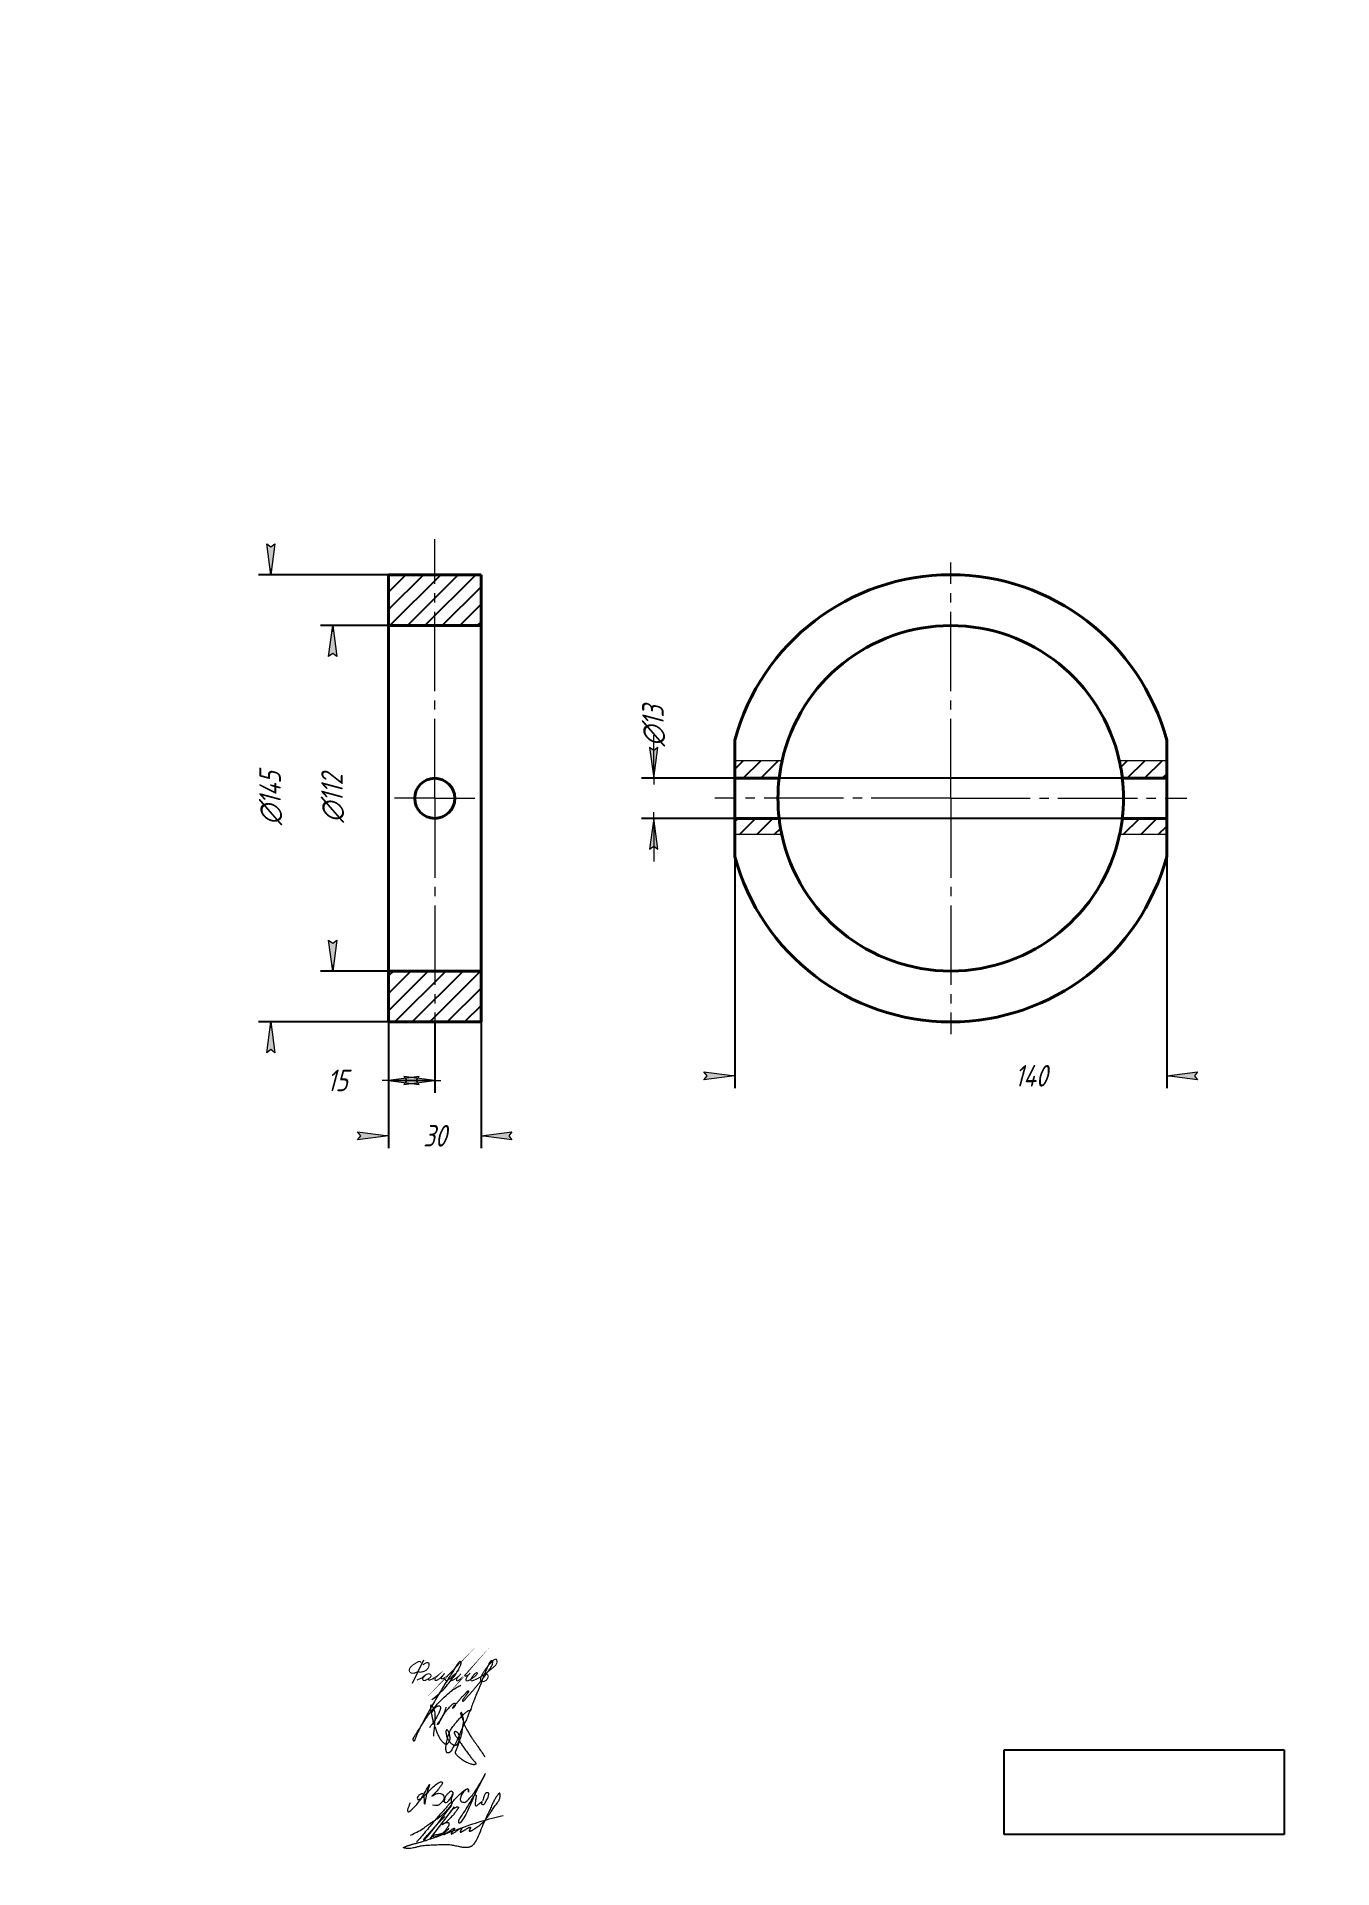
# Model space of a CAD drawing. Header units: millimetres. Extents: x 0 to 210, y 0 to 297.
import ezdxf

# ---------------------------------------------------------------- set-up
doc = ezdxf.new("R2010")
doc.units = ezdxf.units.MM
for name, pattern in [('K5LT32789', [0]), ('K5LT32790', [0]), ('K5LT32791', [0]), ('K5LT_AXLED', [17.375, 12.875, -1.5, 1.5, -1.5]), ('K5LT_BASIC', [0]), ('K5LT_THIN', [0]), ('K5LT_THIN_INCLUDED_TO_HATCHING', [0])]:
    doc.linetypes.add(name, pattern=pattern)
doc.layers.add('Системный слой', color=7, linetype='Continuous')
doc.styles.add('KDIMTEXTSTYLE', font='GOST_AU.SHX', dxfattribs={"width": 0.96, "oblique": 15, "height": 5})
doc.dimstyles.new('KDIMSTYLE (0.50)', dxfattribs={"dimtxt": 5, "dimasz": 1, "dimexe": 2, "dimexo": 0.0625, "dimgap": 1, "dimtad": 1, "dimlfac": 2, "dimtxsty": 'KDIMTEXTSTYLE', "dimsah": 1, "dimcen": 0.09, "dimdle": 1, "dimadec": 0, "dimazin": 0, "dimtfac": 0.667, "dimtmove": 0, "dimatfit": 3, "dimfxl": 1, "dimtvp": 1, "dimtolj": 1, "dimtzin": 0, "dimarcsym": 0})
picture_1 = doc.add_image_def('image1.jpg', size_in_pixel=(394, 119))
pattern_1 = [(45, (0, 0), (-1.414213562373095, 1.414213562373095), [])]

msp = doc.modelspace()

# ---------------------------------------------------------------- blocks, each defined once
blk = doc.blocks.new('U0')
at = {"layer": 'Системный слой', "color": 5, "linetype": 'K5LT32789', "lineweight": 18, "true_color": 0x0000ff}
for points in [[(67.54117526976823, 12.21477380232068), (67.34243170142007, 12.51961289843325), (67.03014846061795, 12.51961289843325), (66.73574651708576, 12.22521095490106), (66.40236618641755, 11.89183062423285), (66.13584776448486, 11.43494973574502), (66.02227785107469, 10.83235973855199), (66.20673383199981, 10.64790375762732), (66.53094586559062, 10.72747313593641), (66.72966143821257, 10.92618870855813), (66.96200046438251, 11.20524317149898), (67.28208587204834, 11.69294485430351), (67.63085482727546, 12.38968990347689), (67.28208587204834, 11.69294485430351), (67.16107668325411, 11.13128422052228), (67.16107668325411, 10.80424050685519), (67.24289187602697, 10.72242531408233), (67.39217807542035, 10.77450395223946), (68.0706641830702, 11.53513617608564), (68.81156762563431, 12.2073528007661), (69.18554006202292, 12.54665543383612), (69.58680967469216, 12.81158931443269), (69.77052348749247, 12.92348820884035), (69.91840176643608, 12.92348820884035), (69.99457873671462, 12.71759774635734), (69.99457873671462, 12.48932750499307), (69.99457873671462, 12.24763406726879), (69.99457873671462, 12.71759774635734), (69.91840176643608, 12.92348820884035), (69.77052348749201, 12.93288435349768), (69.18554006202292, 12.54665543383612), (68.64577157976235, 11.47331006636023), (68.64577157976235, 10.99650341809593), (68.86542466939044, 10.77685032846784), (69.17497320397568, 10.69661554882714), (69.48866264927027, 10.69661554882714), (69.7417043848968, 10.94965728445345), (70.06189589776157, 11.2698487973189), (71.0925732419223, 12.30052614147962), (73.57486609884334, 16.91161385068767), (71.0925732419223, 12.30052614147962), (70.21105862625062, 10.09787910082878), (69.5343718555332, 8.67226441510661), (68.92380693694393, 7.714978569421874), (68.52326546360563, 7.238498888968252), (68.39893056883737, 7.343018103492795), (68.39893056883737, 7.750939189857945), (68.68528138987539, 8.263385329458742), (69.2073310277933, 8.960136217343234), (70.03797450977844, 10.33306821461019), (70.88034718479456, 11.7702353347579), (71.06293821484904, 11.95282636481238), (71.19998327633174, 11.93325451754458), (71.23973501409863, 11.70946840615125), (71.16915262083647, 11.22350665919521), (71.11281462392479, 10.83561797854668), (71.03678795274799, 10.45179256206006), (71.11564124770892, 10.16921063189966), (71.2733175966682, 10.08582800152976), (71.49348976329428, 10.30600016815538), (71.90871034082146, 10.63245395474178), (72.28182840860516, 11.00557202252548), (72.04367573119497, 10.51007457426863), (72.15522664288982, 10.39852366257401), (72.3227544013889, 10.3288935363164), (72.5087967678637, 10.39857855091282), (72.74354543782054, 10.63332722086943), (73.36927295377289, 11.93762771200886), (73.29486507946739, 12.20243660618826), (73.05765501402128, 12.26747400690829), (72.7506639406656, 12.1931413784348), (72.55066537260835, 11.80289945798017), (72.40647649039646, 11.35690368713836), (72.28182840860516, 10.97135026256387)], [(60.51119446194433, 10.62999057479942), (60.3282971549779, 10.12110604884765), (60.14706246502281, 9.616847507190414), (60.08880389728891, 9.303406264660453), (60.22370089451987, 9.168509267429727), (60.41103641289281, 9.168509267429727), (60.58733292347323, 9.344805778009913), (61.0921673340108, 9.849640188547482), (62.3364613207077, 11.09393417524461), (64.11878940810128, 14.59761066396436), (63.04735230728055, 11.97868024440663), (62.85855801373098, 9.637012689379617), (62.85855801373098, 11.79580598029361), (62.64179083510588, 12.14472734370543), (62.12477631650243, 12.03306783644507), (61.77214471416345, 11.68043623410631), (61.64969088455653, 11.36313998643732), (61.76846224254312, 11.13983264933859), (62.08984801135328, 11.13983264933859), (62.85855801373098, 11.79580598029361), (63.90934026803733, 12.84658823459995), (64.6390408010593, 13.57628876762169), (65.45881156709036, 14.11498282093294), (65.81266100306674, 14.00926128265814), (65.72365122820746, 13.71134603147743), (65.5144246867171, 13.33463327037521), (64.82550544895865, 12.51875516398854), (64.25126760629017, 11.83869274445738), (63.86010826329674, 11.57419770806678), (64.62561219824782, 12.09181794329538), (65.24163613554673, 12.20501787246326), (65.64075628391446, 12.11740801540168), (65.91266784733487, 11.91589074738363), (66.03547637306154, 11.58734064630357), (66.03547637306154, 11.19745488721469), (65.79425938083158, 10.83823987648566), (65.55170329585643, 10.59568379151006), (65.17253578316421, 10.21651627881806), (64.75471136899658, 10.12131624244034), (64.17139355252174, 10.22645390962452)]]:
    blk.add_open_spline(points, degree=3, dxfattribs=at)
blk = doc.blocks.new('U1')
at = {"layer": 'Системный слой', "color": 5, "linetype": 'K5LT32790', "lineweight": 18, "true_color": 0x0000ff}
blk.add_open_spline([(64.36372300572496, 21.4203539740198), (64.39660490988932, 22.60709929848781), (64.6950897062727, 23.94761523384403), (64.5572900174186, 25.36458292913096), (64.48293923272239, 25.63968107174202), (64.40973802340282, 25.82357463241237), (64.32750040726954, 25.98217091238536), (64.23788891671528, 26.12339151801882), (64.15133549619053, 26.24057308801252), (64.07940165167587, 26.32759560550778), (64.02823189238266, 26.38057783160383), (63.99513146372099, 26.40910515928965), (63.97433471007785, 26.42417134209734), (63.95882106590931, 26.43345986775023), (63.9463268758012, 26.43940045684457), (63.93590666057263, 26.44306322996243), (63.92700315469982, 26.44506401828119), (63.91924402434061, 26.44578581076541), (63.91238707449735, 26.44547182935685), (63.90617464761782, 26.44426603571901), (63.90037609737884, 26.44219865423531), (63.89472227854866, 26.4391936066333), (63.88912142762375, 26.4351124254672), (63.8835264371338, 26.42977111743096), (63.87792975005299, 26.42296117551012), (63.87229222742506, 26.41434398646243), (63.86658825445248, 26.40344896680966), (63.86080692812742, 26.38961432724739), (63.85495395474639, 26.37187622738486), (63.84905372707952, 26.34873564114059), (63.84314728117509, 26.317559718241), (63.83746178192415, 26.27398512056425), (63.8325544658703, 26.21006132273806), (63.83015143812109, 26.12205015748691), (63.83101004533908, 26.01040029788885), (63.83627379086737, 25.88431706358574), (63.84822239303001, 25.74637445291722), (63.86937687318731, 25.59192614571691), (63.90648932003693, 25.39855547284799), (63.96522040070623, 25.13748287412704), (64.04054289608995, 24.74642011025571), (64.15089764266371, 24.1901899317927), (64.33880424524862, 23.48810626305715), (64.61442999246218, 22.73414064067146), (64.87810251137942, 22.02653811330953), (65.13190329995574, 21.43460188109071), (65.38458803773675, 21.00463413234434), (65.62633885319768, 20.69480438007292), (65.83464642200327, 20.47851356195423), (65.99146265079149, 20.32644305036501), (66.10399781232512, 20.244360111383), (66.17701493253183, 20.206842749298), (66.23141943949405, 20.18704601386332), (66.28116919884347, 20.1754520154791), (66.3308791973195, 20.16945728496216), (66.38179868631117, 20.16863297813211), (66.43312440737769, 20.17321205354665), (66.48271450394314, 20.18306002901124), (66.52863109715598, 20.19752735592601), (66.5693947985096, 20.21556902823966), (66.60518349677612, 20.23645112815461), (66.63743056357337, 20.26067595645333), (66.66978330735934, 20.29079420938501), (66.70585500223204, 20.33167358442358), (66.7503706039257, 20.39256732372144), (66.80705676334206, 20.4801722818213), (66.87299720313864, 20.5939441393665), (66.93287816402709, 20.72306739615095), (66.97578334700016, 20.8505104636522), (67.00047960497874, 20.97001459595589), (67.01127285640858, 21.08923612938554), (67.01009223004483, 21.22513872389879), (66.9923489262586, 21.39344284881497), (66.95224017053737, 21.60079862034121), (66.8912856891054, 21.82491619463815), (66.82215175136342, 22.02905575682985), (66.75943812974843, 22.17931050152549), (66.70263652200491, 22.275582992983), (66.65611949877585, 22.33973263484864), (66.61431978124493, 22.38987178038712), (66.57692616326902, 22.42906869687818), (66.54674643458189, 22.45521888119697), (66.52413053093004, 22.47067528727246), (66.50832678334119, 22.47908894230466), (66.49601238719173, 22.48398220241472), (66.48567805158665, 22.48674684592754), (66.47669163653983, 22.48799436339993), (66.4688813858064, 22.48805997315606), (66.46200062181616, 22.48723079168593), (66.45580694106523, 22.48569025483926), (66.44966059256932, 22.48334437578342), (66.44330823808922, 22.48002578706632), (66.43657863772692, 22.47546031542174), (66.42949344979898, 22.46944890469615), (66.42192627827306, 22.46159771071206), (66.41371049895689, 22.45130843369134), (66.40459649383045, 22.43760683327821), (66.39434947946482, 22.41907807224334), (66.38257426736196, 22.39328148626345), (66.36961825821525, 22.3582566577594), (66.35617412314728, 22.31294814747559), (66.34404669102388, 22.25887674333552), (66.33559334648736, 22.19696318339879), (66.33250880370984, 22.12631092032348), (66.3369862468296, 22.0399264305089), (66.35371313765425, 21.9239119718668), (66.38333945150383, 21.75758239950483), (66.42024242809406, 21.54398785156877), (66.4782596019188, 21.305711062304), (66.56231388264892, 21.08406514467083), (66.66760543865529, 20.8793016425152), (66.79304870650752, 20.68435622951154), (66.94315407816747, 20.4933390086602), (67.10619585480923, 20.32385027280668), (67.260742129234, 20.18820786020058), (67.39572781800119, 20.0953297956803), (67.50986295957999, 20.03673088355799), (67.6085251442672, 19.99893589942428), (67.69791224625702, 19.97512857745357), (67.77736372660466, 19.96323864356589), (67.84558787342574, 19.96103517436569), (67.90322318936613, 19.96595645714888), (67.9522556036287, 19.9760869013212), (67.9948015295465, 19.9902637097963), (68.03326031389973, 20.008375117436), (68.07111229052678, 20.03138090422794), (68.1113714483872, 20.06174449146164), (68.15646895574262, 20.10328093553318), (68.2082815334363, 20.16103274033429), (68.26756946688919, 20.24027724794399), (68.33300959785355, 20.34198288764924), (68.3972943300465, 20.46399960156936), (68.45220480408749, 20.59954534576229), (68.4937289765845, 20.74372410541002), (68.5206324653194, 20.89639035491723), (68.53289972494916, 21.06157363541843), (68.52864827829215, 21.23765895296867), (68.50829989553812, 21.4147989536076), (68.4727923434276, 21.57705439167239), (68.42597412139786, 21.71284883706215), (68.37508146171216, 21.82042910780268), (68.32363966753779, 21.90279154495471), (68.27298022332876, 21.96607215499245), (68.22253604244257, 22.01591918618027), (68.16974261535016, 22.05773816306873), (68.11329685398992, 22.09371802435351), (68.05389768646056, 22.12351944077369), (67.99588538471743, 22.14580093902964), (67.94391472400547, 22.16026809144466), (67.90086041167272, 22.16655038898978), (67.86578656254038, 22.1672278021698), (67.83578688730607, 22.16432883786342), (67.80783026899313, 22.15841292150185), (67.78083866466214, 22.14972686436226), (67.75525666161546, 22.13852345364853), (67.73244172472162, 22.12551617601264), (67.7135009013367, 22.11177999312463), (67.69862206366155, 22.09821201895903), (67.68728841845903, 22.08521638790552), (67.67896884700359, 22.07308686310961), (67.67287541662255, 22.06151036756171), (67.66834014174081, 22.04994815665975), (67.66482151122408, 22.03704075252631), (67.66253074806183, 22.02226700319477), (67.66182834335346, 22.00515588589633), (67.663129561172, 21.98544803555478), (67.66706787326096, 21.96198810389774), (67.6747207846713, 21.93322864263484), (67.6881553972829, 21.89582357713687), (67.71098779807367, 21.84463509534766), (67.74653221878474, 21.7744672171724), (67.79352662137443, 21.68128193081083), (67.85396053260239, 21.57125861347265), (67.93683868846948, 21.44706455557753), (68.05566180637696, 21.30312095631893), (68.22871834328747, 21.09757184826901), (68.4539816477088, 20.78065309194938), (68.74041458382804, 20.32643545241024), (69.08563507194502, 19.76315843422742), (69.53339649048688, 19.16207355961592), (69.98165858098854, 18.5734714057532), (70.35720470957004, 18.05878459992152), (70.6201085316428, 17.67772876358072), (70.83363429126096, 17.47580011395661), (70.97285170458905, 17.35599464464116), (71.05615526561495, 17.26412919256052), (71.10756205176448, 17.18851235358159), (71.13873295571646, 17.1300357955987), (71.15955740117782, 17.08017545887566), (71.17164835111588, 17.03922934687762), (71.17710359813519, 17.00704766763005), (71.17828765174112, 16.98242774811212), (71.17689176380928, 16.96283378189048), (71.1737034856311, 16.94644876006538), (71.1691144769894, 16.93237470057363), (71.1632715079745, 16.91993909295286), (71.1560811042118, 16.90854796773954), (71.1472273489071, 16.89747938600283), (71.13613748044519, 16.88627553441665), (71.12204133868316, 16.87466326601157), (71.10394338115451, 16.86250632666588), (71.08037167861856, 16.84972025113211), (71.05022939686113, 16.83681541905213), (71.01354970181306, 16.82479958585219), (70.9710645034637, 16.81471699589474), (70.92261276817167, 16.80784922096899), (70.86543279779288, 16.80529618785033), (70.79409843415202, 16.80914714366111), (70.69856678547158, 16.82340377741821), (70.55963498228276, 16.85235827465658), (70.35431828702279, 16.90802483205624), (70.05542924735197, 17.01421295803959), (69.69545572505886, 17.17438531092591), (69.31772112442216, 17.36044441189756), (69.01797097805455, 17.55217019739143), (68.78018860271787, 17.75072560930391), (68.56298238075077, 17.9453252689591), (68.33052196155869, 18.15192851557538), (68.12755511298654, 18.33286407925084), (68.00257766515482, 18.47678971286564), (67.94427139892717, 18.56959192363831), (67.9165094177033, 18.62955256703617), (67.90000763488102, 18.68119803136216), (67.88995746261695, 18.73046816775519), (67.88496841787172, 18.78030235142558), (67.8850286513699, 18.83080789947826), (67.89021454617135, 18.88131799941777), (67.90141001760331, 18.93473669980256), (67.91967251653658, 18.99371879983215), (67.94991232475671, 19.06993789709998), (67.9962327663436, 19.17144122195555), (68.0656755085157, 19.3286216646818), (68.15660761623836, 19.54440695293931), (68.24921898417982, 19.83092794835864), (68.35379289439946, 20.14335831623907), (68.4815302277601, 20.48117982651274), (68.62949712094222, 20.89007251553346), (68.79610863489698, 21.41172033794203), (68.94232381849211, 22.01017317016579), (69.02988386271885, 22.5700285204864), (69.08581199656997, 23.01937530354428), (69.15025707942173, 23.37116602622689), (69.20368284653931, 23.65722235373937), (69.2140931924257, 23.88853148127652), (69.19313397660754, 24.07250727039957), (69.15659648326287, 24.24945324552561), (69.10332897561476, 24.44882184214828), (69.0534686574981, 24.65640554215861), (69.0164970105444, 24.84372993022123), (68.97946862885725, 24.98396425417917), (68.9497708620746, 25.08167560869163), (68.92682815593831, 25.14529731004086), (68.90746987106444, 25.18483472149876), (68.8925619313063, 25.20759810879656), (68.88121913084966, 25.22117399540616), (68.87132481480829, 25.2305022190684), (68.86218650748798, 25.23718144262858), (68.85349724382091, 25.24193606436762), (68.84505562915534, 25.24517260600487), (68.83670407209785, 25.24712729824989), (68.82846587610526, 25.24791229284403), (68.82031095820092, 25.24764851623183), (68.8121283123072, 25.24642906065145), (68.80339995013786, 25.24422772773084), (68.79375980341148, 25.24080265720119), (68.78314680387369, 25.23585720875479), (68.77210103463459, 25.22934649294154), (68.76157950190996, 25.22164567809), (68.7521500347235, 25.21315477782616), (68.74397655132212, 25.20402913455246), (68.73661584854709, 25.19376587489177), (68.73007531866232, 25.18204813329038), (68.72448439763751, 25.16857175688551), (68.720070624135, 25.15323956406849), (68.7170029390238, 25.13552393479273), (68.71559178038159, 25.11458337372346), (68.71641738495246, 25.08900341950999), (68.72052565713953, 25.05702195345748), (68.72932531155628, 25.01722119486249), (68.74415107399021, 24.96812303950747), (68.76752207847845, 24.90673046810576), (68.80333508599584, 24.83022746256893), (68.85226516165254, 24.73441296692931), (68.90062837227957, 24.6130997378832), (68.94600259461627, 24.46733474823975), (68.9961646492179, 24.29365428252737), (69.07001538226494, 24.07307264097551), (69.16519096245894, 23.80674249405183), (69.25559478369097, 23.50446557364228), (69.33220218181701, 23.22374597825365), (69.42618804582354, 22.97579866375543), (69.53883694434147, 22.76414820344507), (69.67237167942788, 22.54858730326004), (69.82786828833433, 22.30670221124274), (70.00502080800332, 22.00110432947895), (70.23560413523249, 21.59579294278473), (70.53384604655558, 21.13254497796026), (70.8741973624469, 20.64550900576978), (71.20392172693697, 20.18493649084974), (71.79835723780887, 19.35187023102173), (72.26771348555847, 18.66166412881284), (72.62586495108938, 18.11096058591704)], degree=3, knots=[0, 0, 0, 0, 23.08892411003839, 25.90578379320913, 27.36849658095113, 28.57853477437289, 29.7218750749431, 30.81396087475684, 31.80518275617818, 32.5340116185717, 32.99290285232896, 33.22579348087665, 33.37704679038229, 33.48833048874886, 33.57455142486756, 33.64380518652092, 33.70122378259412, 33.75036659537633, 33.79386957008623, 33.83335544025108, 33.87214105272245, 33.91235496550996, 33.95658983186728, 34.00557035799107, 34.061357419905, 34.12646780763512, 34.20410929927907, 34.29854880647121, 34.4157438501339, 34.56455491175546, 34.75945876534566, 35.02822874118409, 35.41286378006095, 35.99717510029608, 36.72813949276635, 37.56894107973724, 38.43382537174505, 39.40133199336037, 40.578430721351, 42.23539782704537, 44.56960189155861, 48.26913254375512, 53.18771198246659, 58.58434017403594, 63.76404376679448, 67.77867569014562, 70.99814287695813, 73.36983390960212, 75.34981577454691, 76.79687388843904, 77.58132367445822, 78.02891375208497, 78.378086715233, 78.69680269722102, 79.01348919569972, 79.34337265075953, 79.67858665453129, 80.00682416916896, 80.31793205149701, 80.60647145028561, 80.86603481811044, 81.11641040457833, 81.38398339074794, 81.71835383148989, 82.1678102968112, 82.8393613365416, 83.73323474227259, 84.70542236921145, 85.58272421559701, 86.32439137188506, 87.05711592911308, 87.8907574961167, 88.94534148899339, 90.32114124951465, 91.96557055710285, 93.42636652596606, 94.48421544317516, 95.10102119904894, 95.58099742489627, 96.01314099800784, 96.36109308967781, 96.62600156797119, 96.78273890043828, 96.889142367443, 96.97113807639755, 97.038129668233, 97.09527188758723, 97.14590073358623, 97.18856061114779, 97.2287471840586, 97.26891537016509, 97.31531058982989, 97.36686141375753, 97.42565515127394, 97.49445365730666, 97.57714175019537, 97.6796234518885, 97.81191523042803, 97.98566281873885, 98.22679687241516, 98.53258681418663, 98.89778635319205, 99.29603614677359, 99.73782124223918, 100.2617239247368, 100.964229309618, 101.999780239612, 103.5254109190041, 105.1506671389526, 106.7245298989554, 108.093531563326, 109.5903133920281, 111.1953020837693, 112.7774834854757, 114.1263943636619, 115.159714159532, 115.933249703592, 116.5991051072816, 117.1966867350474, 117.716186105381, 118.1472776884506, 118.5120913932663, 118.8308284389657, 119.1120840017018, 119.3761473530127, 119.6502541760029, 119.9661844048676, 120.3484720487786, 120.8326110054183, 121.4625745633854, 122.257883948525, 123.1663167729581, 124.1218957718332, 125.0774414802364, 126.058759075695, 127.1107217357935, 128.2713802827618, 129.4555411470182, 130.5492798125666, 131.4722221457924, 132.2240763945491, 132.8428036707044, 133.3435270316868, 133.7861618193668, 134.2097331793344, 134.6419531666712, 135.07675082757, 135.4909341445828, 135.8405670411855, 136.1161996801323, 136.3290212946846, 136.5165823049759, 136.6970732021236, 136.8799095666845, 137.0632951286719, 137.2354651043024, 137.3861300135916, 137.5142614765161, 137.6235479569736, 137.7184450497249, 137.7976892899042, 137.8756507401737, 137.9579435297707, 138.0555159514176, 138.163779376122, 138.2880427438782, 138.436309489426, 138.6225163233996, 138.8620748680995, 139.2031278659684, 139.7043262486523, 140.3810974906251, 141.2189148674305, 142.1273174818552, 143.2595165690257, 144.8211407952124, 147.3177643775447, 150.7571101410823, 155.1951704424444, 160.0691713325595, 165.2244643996175, 169.4711417493419, 172.4214110687776, 174.0929247216289, 175.1382982941582, 175.9667476052343, 176.4795577137869, 176.9002722075947, 177.2447515993877, 177.5213496275962, 177.722930126645, 177.8737085289891, 177.9963222724827, 178.1014362024326, 178.1953143978301, 178.2815173063154, 178.3661181765914, 178.4549126387874, 178.5547545514223, 178.6700486309557, 178.8070744895659, 178.9752011110635, 179.1872344806044, 179.4394731118456, 179.7197270048918, 180.0295107225544, 180.3832688069577, 180.8234477103547, 181.4071105080071, 182.2468370647849, 183.5636180390767, 185.5124136486446, 188.3659008144822, 191.1693595490507, 193.6361941483106, 195.2159308876024, 197.1470862219489, 199.2692247613871, 201.224518318486, 202.3921757305919, 202.9354455009734, 203.335749427751, 203.6650385457113, 203.9804397921348, 204.3052698204951, 204.6306664143438, 204.9542103018015, 205.2842401760186, 205.68312192184, 206.1453122097258, 206.8668041367929, 207.8378621120557, 209.464316382984, 211.3873392381132, 213.6481330480264, 215.8281705148584, 218.3616311862739, 222.0463208053261, 226.400788772624, 230.2376141698672, 232.9871267002133, 235.1430689373578, 237.1452347941266, 238.6001234124407, 239.5943196481266, 240.7144690296747, 242.0868590309205, 243.5795128043555, 244.8370298052072, 245.7730677623126, 246.3794493830385, 246.8095402814596, 247.0775336538936, 247.2275167539396, 247.3339800160057, 247.4184700209773, 247.4895205515942, 247.5520115162512, 247.6092220325807, 247.6636060178384, 247.7171677520884, 247.7685920257453, 247.8207844363665, 247.8766770811286, 247.9421914551861, 248.0180825757098, 248.1024702365821, 248.1894206015074, 248.2694707678351, 248.3470721801384, 248.425636522534, 248.5128864112118, 248.6056793825818, 248.7068161418586, 248.8204129671911, 248.9522817326213, 249.1114892801304, 249.3139564207763, 249.5741553291382, 249.8978203062795, 250.3037087529917, 250.8417906157673, 251.5282721942539, 252.3812439797572, 253.3595934924577, 254.4759627763927, 255.8726873418201, 257.8510916368267, 259.9382727246121, 261.9636029003651, 263.4698826802768, 265.0464480200878, 266.5866947374772, 268.3669126827913, 270.599666274059, 273.4070816914232, 277.3730272345561, 281.2342012594908, 284.8823428619705, 288.313022516428, 301, 301, 301, 301], dxfattribs=at)
blk = doc.blocks.new('U2')
at = {"layer": 'Системный слой', "color": 5, "linetype": 'K5LT32790', "lineweight": 18, "true_color": 0x0000ff}
for points, knots in [([(64.04894431544129, 27.36972187465005), (64.92636759612809, 27.98428879988376), (66.02928432908617, 29.0259732956273), (67.22428961833405, 30.55478828829604), (67.95767870122687, 31.51742903135266), (68.39180229201143, 32.33717028294166), (68.67071570668064, 32.82916146523939), (68.76166793514459, 33.08826632731234), (68.78979606920153, 33.22161082651087), (68.8012681616069, 33.30318651025618), (68.80176379094858, 33.35480578757387), (68.79749025365321, 33.38733043402976), (68.79163045327083, 33.40961139268313), (68.7846156691413, 33.42715892891806), (68.77655931661205, 33.44180463087787), (68.76742609733672, 33.45449585061334), (68.75695877702468, 33.46589420306668), (68.74467124313172, 33.47667828597764), (68.73010705662396, 33.48699778289881), (68.71306617390938, 33.49659940731078), (68.69388978273535, 33.50492259447111), (68.67333461997178, 33.51138584774969), (68.65248554478602, 33.51556518071766), (68.63245353667206, 33.51734129820591), (68.61397435315165, 33.51691534099479), (68.5970530778818, 33.51454401120282), (68.58107774804544, 33.51033809728534), (68.5650603028174, 33.50416152780923), (68.54817058440538, 33.49545668391431), (68.52949928812414, 33.48322112155427), (68.5078004063647, 33.46569783352362), (68.48037437912306, 33.43909128979431), (68.44144766525368, 33.39528462008877), (68.37693891517675, 33.32021720670684), (68.26709196490206, 33.18492477917806), (68.09154579183085, 32.94682020102471), (67.84240118669821, 32.55854419596716), (67.50921214945286, 31.980772310438), (66.98112587324248, 31.16162856452115), (66.16886563331433, 29.88632531953868), (65.09055442799591, 28.10663368376595), (63.90078844697562, 26.06238108443347), (62.91547421678398, 24.27892271883667), (62.26131865750993, 23.04823089371541), (61.90087828443949, 22.3347379752347), (61.70571361428163, 21.89917674182794), (61.56827305961632, 21.56945551601075), (61.45536565714927, 21.2845996006547), (61.35902251782839, 21.03154477768214), (61.28812483843181, 20.84051193986579), (61.24711492348148, 20.72906635690072), (61.22267824173308, 20.67861889673475), (61.21055319698404, 20.65783180774127), (61.20144222344798, 20.64477789230671), (61.19390900016093, 20.63582247167835), (61.18737329651991, 20.62948484041783), (61.18153944192692, 20.62499756425291), (61.17621566677336, 20.62189446781633), (61.17126149082456, 20.61987678926579), (61.16656596796894, 20.6187530545954), (61.16203685070705, 20.61840744837934), (61.15759400654746, 20.61878187053617), (61.15325863011002, 20.61984325298999), (61.14908927956775, 20.62152011247611), (61.14509961771238, 20.62372429423192), (61.14109659703023, 20.62651022073885), (61.13677627228411, 20.63010604052175), (61.13183495478357, 20.63492022727905), (61.1259665992544, 20.6415294873724), (61.11882190512004, 20.65077088350904), (61.10985626628836, 20.66404484805821), (61.09854896564592, 20.68323228856309), (61.08452131659065, 20.71046043153785), (61.06889765514994, 20.74650224561606), (61.05434156788213, 20.79058092349419), (61.04351358328164, 20.83980091438059), (61.03778727607572, 20.89211397135324), (61.03769018427248, 20.94665068144769), (61.04369605564874, 21.00383858837586), (61.05641239956991, 21.06354031052325), (61.07661773900394, 21.12620881464738), (61.10618623124218, 21.19348444501287), (61.15280883197487, 21.27677589230058), (61.23347203495835, 21.40545106029981), (61.38076059706985, 21.6477383912337), (61.67107388395048, 22.10870382795184), (62.20604279040241, 22.95466732127079), (62.99090966961522, 24.15263730648405), (63.98298552657683, 25.60041649604727), (65.15535511777533, 26.87445615648642), (66.29149470789308, 27.9569609493841), (67.21337860764628, 28.78911079010777), (68.03204310807563, 29.34845872477115), (68.53555697006924, 29.58276000634214), (68.77185672708355, 29.69440123691754)], [0, 0, 0, 0, 8.550608616909479, 12.05498909731316, 15.54800864636031, 18.19112149729409, 19.49899547586825, 20.05820856276075, 20.38161509008001, 20.58967061819273, 20.71666537517187, 20.79367975743621, 20.85170144345296, 20.90072235485522, 20.94465307224176, 20.98524465825564, 21.02564223243174, 21.06834027274877, 21.11593940290885, 21.16833782892286, 21.22470724871314, 21.28305186546078, 21.34057559650208, 21.39466303008514, 21.44378103840279, 21.48828891869076, 21.53119048967674, 21.57580767080184, 21.62550805067395, 21.68308106465782, 21.75428657315771, 21.84854811100129, 21.98874998667692, 22.22341503732463, 22.64135142255019, 23.38396024610536, 24.59145537447172, 26.33319310262997, 28.72517486315826, 32.39414345489543, 38.44413720066752, 45.386804132957, 51.3366439952876, 54.75928160654442, 56.55021407149562, 57.73619828659556, 58.58106772181609, 59.41081735012408, 60.19037519759497, 60.74860237604653, 61.04454549420441, 61.13979306103076, 61.19713002219413, 61.23708949006024, 61.2671348063732, 61.29071298422787, 61.30986155532154, 61.32593719236645, 61.33991703943459, 61.35255107389896, 61.36445007752456, 61.37614187831995, 61.38811066680237, 61.40006167387295, 61.41202200248679, 61.42454207551994, 61.43906624348642, 61.45699012410813, 61.47974062644996, 61.50979512866817, 61.55047455772206, 61.60794197523685, 61.68805755052679, 61.79563498556981, 61.92221881037423, 62.05916765616627, 62.19849487994397, 62.34287054750136, 62.4951123545238, 62.65815684757621, 62.83085476293896, 63.02153046686268, 63.2457091914174, 63.59456840449479, 64.23786481718554, 65.5163435666815, 67.95744178744798, 72.25357323446096, 76.98975279678383, 81.9773654752493, 86.09099495459934, 89.56281137385866, 91.90558766368395, 94, 94, 94, 94]), ([(66.334561295434, 26.13987292907848), (66.26436483242479, 25.70980043660279), (66.05446463054191, 25.16319580454592), (65.7337981175068, 24.49993937139811), (65.51454139508665, 24.14900710326674), (65.36381274171252, 23.86330723873732), (65.27319408158768, 23.68243846092309), (65.21937723981794, 23.57882534659404), (65.18074763153707, 23.51750325040138), (65.1465867082877, 23.47113285467924), (65.1140655405985, 23.43148646608569), (65.08098713233072, 23.39422475149775), (65.04749829704836, 23.35885129702388), (65.01700438951251, 23.32802251842179), (64.99386682839507, 23.30596159742402), (64.97884079448032, 23.29281182431555), (64.97017983309853, 23.2858982399016), (64.96467986533729, 23.28190272157701), (64.96063293150415, 23.27926557124579), (64.95739997284066, 23.27743123298592), (64.95467371276082, 23.27616121636447), (64.95231060907541, 23.27538144248524), (64.95026141392758, 23.27509563370995), (64.94845470838935, 23.2754169180094), (64.94710515615053, 23.27660432278361), (64.94647107163756, 23.2784613611351), (64.94635400898993, 23.28077930099153), (64.94663364232359, 23.28361812564526), (64.94728383806806, 23.2869642169893), (64.9482929123195, 23.29086923283649), (64.94973052612157, 23.29556764751771), (64.95185124101498, 23.30173266398094), (64.95517219143186, 23.31053690075248), (64.96067551447344, 23.3241187151354), (64.9688035585991, 23.34334386461853), (64.97920925410402, 23.3687047936121), (64.99124404763835, 23.39853641027173), (65.00559288207045, 23.43376737025073), (65.0231763277818, 23.47377588803442), (65.04791088826367, 23.51974785794857), (65.08136820367905, 23.57010906903781), (65.12610148828297, 23.63043325934029), (65.18696556679707, 23.70877275343651), (65.27488321335441, 23.83006745405146), (65.39092579195663, 24.004897541883), (65.52215753991071, 24.22397605368621), (65.64856016842565, 24.45151223013727), (65.77892406090005, 24.68400449570464), (65.93164365290225, 24.93909816916391), (66.12174204174265, 25.20932077865257), (66.32620953358638, 25.45067224235538), (66.50378790610715, 25.66090324383907), (66.69232581231198, 25.88450291716254), (66.91487382252795, 26.14250307083302), (67.17200451572272, 26.39739796742344), (67.3687788464433, 26.58611870261984), (67.49447540537993, 26.68562227610988), (67.560845644874, 26.72500737123238), (67.61045419674177, 26.74950109676672), (67.659213717964, 26.76939922478311), (67.70424181126621, 26.78356391695297), (67.7410073114305, 26.79125201406623), (67.76805600860563, 26.79392213282972), (67.78755387621821, 26.79372459853676), (67.80248451004864, 26.79188328346174), (67.81442443815136, 26.78893458449829), (67.8242079324559, 26.78515134608733), (67.83234994398616, 26.78067483001814), (67.83914538465977, 26.77560101322842), (67.84483998893948, 26.76995243925353), (67.84964999647899, 26.76366206264692), (67.85387736655933, 26.75646628929604), (67.85765620863377, 26.74798072839667), (67.86099551027779, 26.73771862015542), (67.86379471512645, 26.72509275089499), (67.86587090988267, 26.70914188692825), (67.866877995433, 26.68800853255664), (67.86603136318966, 26.65861591642971), (67.86205117036694, 26.61805167499517), (67.85432870349005, 26.56669210480379), (67.84476120108125, 26.50791392691679), (67.83233044926452, 26.44874781244005), (67.81560864921981, 26.39407674292863), (67.79435885647364, 26.34530835895237), (67.76661137489326, 26.29748549285392), (67.7314767406077, 26.24684299190551), (67.68964596053591, 26.19343542980738), (67.64890164844597, 26.14251250268126), (67.61114810503305, 26.10024087027853), (67.57917341377696, 26.0682220738255), (67.55022764497242, 26.04128302678362), (67.52278112762563, 26.0170321507635), (67.496094620182, 25.99469742977919), (67.47391554460363, 25.97746575358218), (67.4578801398735, 25.96620656280504), (67.44781105957621, 25.95989533446959), (67.44115445852206, 25.95620736977037), (67.43630443484686, 25.95388776173792), (67.43257481331237, 25.95241028251706), (67.42958337217611, 25.95149993671191), (67.42706614202028, 25.95100760297521), (67.42487973992944, 25.95088409151674), (67.42296219927196, 25.95114791487509), (67.42132566191786, 25.95186394661255), (67.42006354720841, 25.95308814666845), (67.41925012784667, 25.9547510546106), (67.41881432458727, 25.95676246042569), (67.41870302195262, 25.95911513596491), (67.41889153663963, 25.96182068105406), (67.4193819852437, 25.96495301650759), (67.42022424452976, 25.96867937398059), (67.42153681731598, 25.97328107379781), (67.42351729520236, 25.97913937538499), (67.42648752250794, 25.98682821423495), (67.43106356999111, 25.99743696863527), (67.43833923562987, 26.01274616901674), (67.44893291390268, 26.03317586647313), (67.4621313735115, 26.05691663001659), (67.47596732608143, 26.08054211398718), (67.48957023527474, 26.10281028566419), (67.50472404909293, 26.12694550282561), (67.52494486391844, 26.15929540541265), (67.55159009506757, 26.20737664735947), (67.58495844012769, 26.26986922698643), (67.63023403778344, 26.34069686919037), (67.69052926851815, 26.41421974687773), (67.77396248076217, 26.49830050108278), (67.88502114921685, 26.59424143375986), (68.02302401217672, 26.71139409657553), (68.15218556062051, 26.84844195791709), (68.27402646883796, 26.99440697279289), (68.38708833430984, 27.13249332739986), (68.51227023508078, 27.27864355480244), (68.64178875006552, 27.43261525277001), (68.77065601331957, 27.6018931548565), (68.90303084300648, 27.77329369759457), (69.06927262017187, 27.94868392170656), (69.25676091481431, 28.12120455180559), (69.43669786379768, 28.28913179928509), (69.56490972612845, 28.42478373257609), (69.65323434512503, 28.52442265050269), (69.71417798589344, 28.5929258644727), (69.76675359199429, 28.65128835765711), (69.8109753835107, 28.69965160870674), (69.84720756355567, 28.73553440677404), (69.87391050342613, 28.75810219625561), (69.89192846092884, 28.77066289919856), (69.90440449995093, 28.77771545535461), (69.91405742216487, 28.78195252175493), (69.92199240078138, 28.7844293236364), (69.92873163849013, 28.78565647135429), (69.93459401068547, 28.78592858460388), (69.93979548775324, 28.78542136478302), (69.94449068999675, 28.78423387637326), (69.94864749609722, 28.78247116751345), (69.95232334806427, 28.7802456803106), (69.95559754029294, 28.77763528292888), (69.9587925379925, 28.77443321290912), (69.96204290890817, 28.77041442577911), (69.96542265235688, 28.76527070368343), (69.96889811086304, 28.75875329232724), (69.97246314221603, 28.75042881838158), (69.97608390109927, 28.73965039457278), (69.97965728238647, 28.72543167862284), (69.9828335370298, 28.70672047844425), (69.98483673064321, 28.6838599372536), (69.98496501976784, 28.65859527420355), (69.9827888279883, 28.63333234724746), (69.97821052880293, 28.60864366900256), (69.97101925872572, 28.58369570126786), (69.96024009760798, 28.55680701205426), (69.94407798716223, 28.52595271157304), (69.9182005861504, 28.486361678695), (69.8747654941378, 28.42879825659122), (69.81010067312046, 28.34330551675043), (69.7204601293307, 28.22939714034146), (69.61339821145155, 28.09247499751791), (69.51193580483378, 27.93558053846357), (69.41438566696364, 27.78051885510195), (69.30970464414371, 27.65977206983644), (69.23202816393642, 27.55523825486216), (69.17376094730297, 27.47217423006617), (69.12001933638304, 27.41041355472004), (69.07411517355125, 27.36638223488359), (69.04390586042165, 27.33116345945291), (69.02701314555655, 27.30439866694519), (69.01769172848911, 27.28391414558223), (69.01220189651495, 27.26625471587914), (69.00913909277402, 27.24978190742979), (69.0079318080435, 27.23359108451154), (69.00829896374738, 27.21685779823247), (69.01033718126006, 27.19967454659746), (69.01401039456583, 27.18319159035951), (69.01886425009853, 27.16879989867505), (69.02426215016213, 27.15716034720606), (69.02977167616801, 27.14807977570149), (69.03520703735477, 27.14106567192596), (69.04058821175634, 27.13558436922483), (69.04610962175433, 27.13120728968397), (69.05205273235173, 27.12759823823558), (69.0586570631135, 27.12464999183794), (69.06606799766983, 27.12240891351439), (69.07439563644913, 27.12096545560189), (69.08383600099715, 27.12043398369474), (69.09471274346696, 27.12099615227709), (69.10749733879469, 27.12295154052464), (69.12293547357693, 27.12680264962603), (69.14239257664006, 27.1334795310795), (69.16793995810438, 27.14463566380579), (69.2012748907765, 27.16230087020847), (69.24214443009303, 27.18734462037139), (69.28935626505937, 27.21907902820908), (69.34058946625599, 27.25794264422848), (69.39619679974315, 27.30646591702742), (69.45944183449545, 27.3712645262342), (69.53808553180703, 27.46685489581807), (69.64704052367561, 27.61234526732517), (69.8056307780988, 27.8210645574178), (70.03367839531244, 28.07559035899851), (70.3288412803522, 28.38668777101185), (70.6470464005648, 28.75757864263267), (70.99111455188584, 29.18024162823815), (71.33013607829899, 29.59473551653434), (71.68093962672263, 29.99234414703454), (72.02745887395871, 30.38744344393115), (72.37609121855017, 30.81780849514098), (72.69935351949185, 31.28931358944146), (73.01929291277848, 31.75249593398178), (73.33556076566252, 32.17317168674072), (73.58171149448263, 32.54314574531304), (73.75588983296574, 32.81139059686262), (73.83898414153042, 32.99721653221184), (73.87313539370767, 33.12129183057897), (73.89260853235474, 33.22097298283086), (73.90588867665109, 33.30017974508326), (73.91550451703425, 33.3581862764521), (73.92051228549279, 33.40409491878302), (73.92130418983707, 33.44466003493682), (73.91741837005905, 33.48082944047451), (73.91036604388556, 33.51052528554283), (73.9011389921062, 33.53583915317142), (73.88962941490875, 33.55938746484287), (73.87599689947943, 33.58125545003486), (73.86084412974445, 33.60061370143353), (73.84520013618872, 33.61660668927391), (73.82985900592597, 33.62910154444478), (73.81520100846784, 33.63846094610517), (73.80127619391418, 33.64521541629017), (73.78771873409549, 33.64987717433849), (73.77393728099103, 33.65285333274943), (73.7591476854469, 33.65434574778936), (73.74284044379282, 33.65418243346812), (73.72458859836364, 33.6520236551147), (73.70396405547875, 33.64738146945888), (73.68024660316188, 33.63949067230038), (73.65256840080973, 33.62720132928109), (73.62077990669091, 33.60932166094415), (73.58636239841165, 33.58561218871409), (73.55069417933974, 33.55622319844042), (73.51445785382963, 33.52035673706598), (73.47564789450347, 33.47396132637908), (73.43766586951777, 33.41868655963168), (73.39451237153843, 33.34577962223642), (73.34103626086049, 33.24891334745132), (73.25574841766296, 33.09900851437749), (73.1391480686459, 32.87985531246591), (73.01417278688017, 32.58810049876934), (72.88723059977382, 32.25142344408459), (72.75653309634241, 31.90472282207224), (72.60429199794156, 31.54096564528265), (72.43336723514288, 31.14503091802112), (72.26856625489721, 30.70800917691184), (72.10687589679274, 30.24589229624564), (71.93555011778845, 29.76243845943031), (71.73587818880524, 29.23965277702564), (71.47952439210097, 28.68156545598424), (71.21844930317194, 28.14314171409387), (71.03104850364967, 27.66282627281629), (70.91220466264791, 27.3342530865034), (70.84444307488296, 27.1444851494507), (70.80213156077762, 27.02615817405922), (70.7468573476426, 26.87215620110385), (70.64788384912036, 26.60063790064441), (70.49336793754865, 26.20376970691905), (70.28531415841927, 25.70467581467199), (70.05835441724797, 25.13045061305547), (69.79918578308796, 24.45010486124909), (69.45703348376513, 23.67661087584042), (69.0115873591685, 22.79298277160404), (68.57164769511597, 21.82552191916113), (68.15535185205452, 20.84872945714017), (67.76885276022084, 20.01514455945437), (67.40024520265852, 19.46241014880434), (67.2275612547728, 19.10974910156006), (67.11553903999173, 18.94893907546941), (67.04332289442196, 18.87523227948293), (66.98981332403956, 18.83292740078548), (66.93757453185434, 18.80034333737973), (66.882776297154, 18.77367198160312), (66.82406725519853, 18.75235838454034), (66.76258682587944, 18.73702871366925), (66.70156107234514, 18.7282618303941), (66.64606060300001, 18.72538788507154), (66.60054137649091, 18.72798795500302), (66.56612792654788, 18.73413268769309), (66.54063652577985, 18.741905303968), (66.52097641098395, 18.75053762309892), (66.50485624376516, 18.76002716510021), (66.49087089944156, 18.77076745444691), (66.4778165285529, 18.78341236991014), (66.46505059747459, 18.79883348742021), (66.45224520739144, 18.81814292844922), (66.43910018439816, 18.84306211452645), (66.42523432571316, 18.87664615597544), (66.40983363811232, 18.92517368818824), (66.39233189784487, 18.9969714733121), (66.36781400945436, 19.09856732951778), (66.33793174556716, 19.22308794473724), (66.31390077802313, 19.35798474205842), (66.30671045631628, 19.49104022057134), (66.31622441737112, 19.63165593519273), (66.34113871855514, 19.79707839616259), (66.38195097123422, 20.00541141594658), (66.4284038080218, 20.28486543590759), (66.48653468099177, 20.64343609180139), (66.57930093465221, 21.05297813720722), (66.70526370414562, 21.42714791688968), (66.81142965098353, 21.73214730533971), (66.89298633287306, 21.97740691919978), (66.97679465962493, 22.20444473823773), (67.08850390965038, 22.44013864167778), (67.25359083144109, 22.70481992712826), (67.51123268327125, 23.05647570058886), (67.87018570155213, 23.52860439653739), (68.366666542939, 24.08980281915359), (68.87856059908937, 24.65224731571618), (69.35473264745802, 25.11905634662526), (69.71559802173873, 25.41677128973083), (69.99115680217731, 25.57723171709483), (70.24204550533442, 25.68232429480457), (70.41984642984845, 25.73978167111159), (70.52817500630543, 25.77468955184747)], [0, 0, 0, 0, 9.05012872705892, 12.27523955615502, 15.45899986464831, 17.73483988954849, 19.05741326790075, 19.7108414674711, 20.18625624796493, 20.5782552686495, 20.92015558141624, 21.26322820190859, 21.62482865825904, 21.94340184840314, 22.17414311605756, 22.29628959118215, 22.36275980440909, 22.40689436236537, 22.4390567453203, 22.46419391743622, 22.48492183865863, 22.50216622969817, 22.51626151636768, 22.52813273998885, 22.53944741467791, 22.5522415096399, 22.56817047852566, 22.58805267039454, 22.61198677781667, 22.63974096856495, 22.67274404928946, 22.71519234590006, 22.77668725643035, 22.87041018465875, 23.02304422812403, 23.21520040999722, 23.44630770354593, 23.6988530852062, 24.01440602227395, 24.36406655485286, 24.79380696920886, 25.28351990132807, 25.94162552114996, 26.87792467942779, 28.42996457524314, 30.34865718411363, 32.24077333289403, 33.89839883521643, 35.94836723450208, 38.48558270273472, 40.82530402486174, 42.59187029456275, 44.26724396181142, 46.97004676078387, 49.7480096312128, 51.86374390765778, 52.70147057395712, 53.10491050118355, 53.48302850596736, 53.86297235156056, 54.21017827344965, 54.47316286510871, 54.65060737536394, 54.78015129451817, 54.88201528901642, 54.96597005374313, 55.03789173846411, 55.10177399278683, 55.16057658349273, 55.21548886919894, 55.26973314979212, 55.32649975842308, 55.39043673965826, 55.46450655651031, 55.55284803126975, 55.66175245880736, 55.80204478182547, 55.99689564905083, 56.27898183702862, 56.6577708048305, 57.08785207877154, 57.53005859936763, 57.92699945641592, 58.28653955085408, 58.64516112727835, 59.08688676787481, 59.58041217879209, 60.07014470780373, 60.45680762318491, 60.77032110529868, 61.02050180294312, 61.28743407698452, 61.53971113159886, 61.7514654557824, 61.87728760431949, 61.95117424896657, 62.00101868558919, 62.03708294951244, 62.06404711067225, 62.08522161978857, 62.10269089977169, 62.11781590588129, 62.13103482606565, 62.14301086537011, 62.15470842207601, 62.16718779938194, 62.18133260377456, 62.19768838804892, 62.21651047582708, 62.23822244567693, 62.26423617504585, 62.29672551983947, 62.33871119230131, 62.39411227923593, 62.46984758680305, 62.58138620225105, 62.75014357523848, 62.95323414059891, 63.15197524181549, 63.32530154156674, 63.50142438325815, 63.75069795927278, 64.12670280789305, 64.65573207369606, 65.23926817019948, 65.88865201598246, 66.64993334951879, 67.72476750786576, 68.97093417500743, 70.45053253842603, 71.67377078741448, 72.96567384588595, 74.1997340619661, 75.71660845934763, 77.19149050583474, 78.66939798406948, 80.26360153468625, 82.25999454740558, 84.02270038045882, 85.43108792216803, 86.18003115295346, 86.82002040469867, 87.35735353778296, 87.8303388665853, 88.19668246149355, 88.42781375051858, 88.56388518222633, 88.65750948544428, 88.7284507566438, 88.78495725216258, 88.83175897969517, 88.87197622634159, 88.90786180013019, 88.94116407268966, 88.9733329337326, 89.0023634587493, 89.03113883856201, 89.0611291635479, 89.09720439826435, 89.13954440989755, 89.19023909041896, 89.25218224785506, 89.32958155541064, 89.42887405502107, 89.55988928673129, 89.72789317996417, 89.91043182872136, 90.08993016749905, 90.25982101457522, 90.43717571041851, 90.63451247886547, 90.86741053725858, 91.1677569895262, 91.62701426685199, 92.38208765223597, 93.41996633197857, 94.6724539230234, 96.0309145764726, 97.34437741350916, 98.51233320135161, 99.38253328273036, 100.0801461935074, 100.6427610992905, 101.0985233420443, 101.4165677639696, 101.6144519997649, 101.7614105848416, 101.8881309191481, 102.0020412559431, 102.1126415582708, 102.228684820584, 102.3531615957218, 102.475541815624, 102.5827981262551, 102.6716198956193, 102.7445525371063, 102.805472551343, 102.8576433943024, 102.9055376228328, 102.9531372109006, 103.003347830315, 103.0570770661989, 103.1153795993567, 103.1804985535898, 103.2553155788729, 103.3437868339896, 103.4517993114647, 103.5891588213478, 103.7754729001166, 104.0368792940556, 104.3810715980856, 104.7820315610841, 105.2315653256866, 105.7311852371977, 106.3311134668966, 107.1316613086741, 108.3295162024274, 110.1501944576099, 112.6368770089815, 115.5016706819846, 119.1609639243044, 122.8986311830983, 126.9529614641391, 130.409085851725, 134.0371742423348, 137.9942750420576, 142.0359458618766, 146.0410272841487, 149.822244934, 153.0854334391033, 155.3859964358748, 156.523495266855, 157.3449610534504, 158.0844729286764, 158.6564077758827, 159.032405044117, 159.3195525896096, 159.6259297156317, 159.8825850348252, 160.0817570271792, 160.2656543207297, 160.4475605853473, 160.6314395822952, 160.8060205271579, 160.9629927969825, 161.1004705553291, 161.2207920624985, 161.3275594533166, 161.4248565281142, 161.5212763884442, 161.6231531254575, 161.7365036311971, 161.8632119976283, 162.0085677928639, 162.1798886219923, 162.3875142480697, 162.6438456500754, 162.9450066208917, 163.2643583573538, 163.61350022819, 164.0147720610479, 164.5332062289935, 165.0206178827491, 165.7940642485327, 166.8577939471838, 168.6440101278764, 171.0067375262292, 173.5173666217644, 176.2046187581104, 178.7899131151936, 181.8007294698925, 185.2640526564619, 188.5988322029536, 192.0867565083241, 196.0399807451853, 200.3514407904697, 204.9831202778389, 208.6067960262308, 211.1740857928719, 212.324149333518, 212.8401519156242, 213.8141591804749, 215.7616497486333, 218.9115165399334, 222.7603159190186, 227.1212833222791, 231.8830713747282, 238.0542570919298, 244.8790787961007, 252.6709923865059, 260.3723270141881, 267.2067683096124, 271.9104723604818, 274.2948250566257, 275.4424314622102, 276.0074310177879, 276.4564925667717, 276.8725366650021, 277.298483268373, 277.7345383026035, 278.1823487294254, 278.6272356581845, 279.0278106070721, 279.3479157869561, 279.5828460028205, 279.7605391796398, 279.9065420304664, 280.032940598534, 280.1525772399198, 280.2761794426715, 280.4139889783416, 280.5723544798611, 280.7621016772766, 281.0049842294069, 281.3347006558124, 281.830666104134, 282.5570331697736, 283.5307030461261, 284.521091298472, 285.4299663944341, 286.3230754239653, 287.4773404942414, 288.9422162208973, 290.7830067797826, 293.4282292188776, 296.5745695881209, 299.5863310309695, 301.7179183440625, 303.3596126842459, 305.0164137637091, 306.7997510215591, 308.8273268261249, 311.5602812320362, 315.9559263312703, 321.2845959131998, 327.2905780970613, 331.9291654806121, 335.2943715999311, 337.0765402962691, 338.608553885945, 341, 341, 341, 341]), ([(64.02924581521573, 25.25519928446454), (64.20834791558637, 25.52616138550911), (64.41298440607851, 25.8783702372819), (64.74517313387922, 26.17406343191897), (64.86945523337532, 26.25930205489658), (64.96766014664477, 26.3134246486062), (65.04413482916128, 26.34620384868265), (65.10214761551093, 26.36271167170457), (65.14666208869401, 26.36944127399386), (65.18273236042829, 26.37044059602169), (65.21412190912473, 26.36758229436953), (65.24297507275342, 26.36146668591454), (65.27107464559889, 26.35216979155564), (65.2992667721512, 26.33946699084277), (65.32736507830656, 26.32310752262316), (65.35430494050375, 26.30338772098554), (65.37886593841834, 26.28105320817838), (65.40005785767731, 26.25712098884549), (65.41748698584216, 26.2324593604294), (65.43137100749628, 26.20707466036595), (65.44240162194602, 26.18011993913251), (65.45112701684876, 26.1499999529326), (65.45739925291467, 26.11499147039422), (65.46060606855518, 26.07266781346527), (65.4594403102427, 26.01956181406911), (65.4515310463522, 25.94993678104561), (65.43425599794953, 25.85678993592143), (65.40234245300438, 25.73060618455713), (65.34228561532392, 25.55623049166604), (65.2300861327236, 25.29763316180436), (65.05270645025006, 24.91516956272471), (64.80468561703616, 24.44250631561863), (64.50785096164871, 23.97178876917314), (64.21564470924021, 23.56465026598482), (63.93635131793086, 23.17173396162491), (63.75118337170942, 22.91042140868973), (63.64867079104191, 22.76570519341919)], [0, 0, 0, 0, 6.031326711805664, 7.224988356314289, 8.103691365475113, 8.779791160169411, 9.271523189246412, 9.62061493281614, 9.879084816649868, 10.0922323249949, 10.27851055553696, 10.45374867179695, 10.63011067106745, 10.81839359798904, 11.01782931148539, 11.22320082439538, 11.42737411646699, 11.62332177715271, 11.80622667181389, 11.97807653243036, 12.1509544438802, 12.33746838925695, 12.55008708642841, 12.79977093381808, 13.11189234375645, 13.51938577668283, 14.07889547329571, 14.84210710901935, 15.89584896235619, 17.4450776018355, 19.99089296003002, 23.60108786322042, 27.19029875053633, 30.1472191862028, 32.75904809202703, 36, 36, 36, 36])]:
    blk.add_open_spline(points, degree=3, knots=knots, dxfattribs=at)
blk = doc.blocks.new('U3')
at = {"layer": 'Системный слой', "color": 5, "linetype": 'K5LT32790', "lineweight": 18, "true_color": 0x0000ff}
blk.add_line((67.66710512684982, 9.99515096661628), (63.66627796119802, 4.749527024517874), dxfattribs=at)
for points, knots in [([(66.90798783027275, 8.999845820730172), (67.09024882237837, 9.230381426147801), (67.34810508317763, 9.516568615733206), (67.7190472882247, 9.773291846640745), (67.89346314687417, 9.878854746959064), (68.01466997070303, 9.952819647703905), (68.09288525436465, 9.98435164267039), (68.13687594794042, 9.994964014159336), (68.16888213447236, 9.998433089136597), (68.19613433918924, 9.997974961810883), (68.22057305218082, 9.994543758539407), (68.24320460486591, 9.988573090461045), (68.26458668718702, 9.980290773445972), (68.28514588954327, 9.969857982285816), (68.30415471970001, 9.957691728215707), (68.3205248934173, 9.944659417904688), (68.33346825413831, 9.931893176438507), (68.3429775131542, 9.92024683922159), (68.34994269847594, 9.909527474503136), (68.35523690287299, 9.899094726589453), (68.35955034366474, 9.88759600301728), (68.36263515389713, 9.874763443550023), (68.36416119711679, 9.860506550014975), (68.36388077239961, 9.845075628574705), (68.36154701016254, 9.828071252831364), (68.35672955823792, 9.808939890715806), (68.34870995210859, 9.786855885201305), (68.33623015888917, 9.760430119109571), (68.31688257624579, 9.727076651286893), (68.28602137173208, 9.682112721248984), (68.23706293561428, 9.619678851306219), (68.16729094860715, 9.53567704459175), (68.08229020469513, 9.425219613469835), (67.98316308508537, 9.288040883942529), (67.86842145471108, 9.119443533701201), (67.724646157273, 8.912424783532003), (67.51950106366426, 8.66584603998922), (67.2736686007073, 8.405218599095804), (67.01853932249456, 8.147215379548925), (66.81313108554626, 7.936483127895769), (66.64455018329032, 7.761877382289015), (66.52230418465466, 7.62854303866709), (66.41826416186449, 7.519842524219712), (66.33592195638629, 7.447552415912355), (66.26612225841585, 7.393642214449869), (66.20209107465892, 7.348578581876382), (66.13159302164944, 7.302718621486974), (66.0513217793035, 7.254120308278516), (65.96637408055265, 7.205349852871109), (65.89282680290579, 7.165098714680425), (65.84004400686261, 7.137482300600709), (65.80772703792728, 7.121271714528348), (65.78753601465165, 7.111544976550988), (65.77355225761322, 7.105099181643823), (65.76344691802613, 7.10067846799177), (65.75603164055711, 7.097636121955816), (65.75055963278975, 7.095574646276987), (65.7465398553171, 7.094222352559314), (65.74359738733834, 7.093395557803262), (65.7414925160516, 7.092946383139406), (65.73996897104483, 7.092789277448674), (65.7389239839599, 7.09284081322312), (65.738093899222, 7.0931640001711), (65.73785412532821, 7.093980370571899), (65.73821389219414, 7.094857670710894), (65.73885115140568, 7.095898297263943), (65.73994307389044, 7.097197371701782), (65.74146178271381, 7.098769905326776), (65.74345034717918, 7.100611318335382), (65.74586976572787, 7.102699433269152), (65.74881761894845, 7.105114883899546), (65.75250235361396, 7.108014887455852), (65.7572575371713, 7.111631143580439), (65.76349407729627, 7.116234326929884), (65.77179110336873, 7.122198183957607), (65.78309725447865, 7.13013383946361), (65.7988584776292, 7.140957406838083), (65.8220008729056, 7.156532551647388), (65.85803778513603, 7.180318978993284), (65.91024617758659, 7.214137127930428), (65.97919695024358, 7.257948197306519), (66.05952996333347, 7.306219730758187), (66.14818705299398, 7.353497789705784), (66.24077534839385, 7.393200216798391), (66.333355822293, 7.42138627076838), (66.42106441222028, 7.438235773910947), (66.4998667633614, 7.447211669191461), (66.56856958727995, 7.449293602487501), (66.62362451339628, 7.44485095025118), (66.66523229755283, 7.436171659417141), (66.69569055375074, 7.425759485090339), (66.7191351293652, 7.414390527901617), (66.73803282813604, 7.402192907658446), (66.75378666394191, 7.389083721517636), (66.76759447679068, 7.37446396742348), (66.78038518648417, 7.357557410556751), (66.79252405440182, 7.337421618576286), (66.80392604821905, 7.313226936001911), (66.81422953066054, 7.284165645112012), (66.8227732208719, 7.249660149949818), (66.82852264836889, 7.210464825819713), (66.83067319032703, 7.168007348770857), (66.82860736675592, 7.123514194905283), (66.8216095862649, 7.076175198438193), (66.80836693253285, 7.024204669171013), (66.78639069742563, 6.964681360850591), (66.75124252418082, 6.892893359383038), (66.69292719484677, 6.797372394866272), (66.59859595831482, 6.663198817949706), (66.46582357241446, 6.461692839974603), (66.29463870690357, 6.205025482968381), (66.08754266661639, 5.934167266954773), (65.87332867316535, 5.709895019110036), (65.67648869628032, 5.548651656660752), (65.50172621337457, 5.437834688885971), (65.31414005240411, 5.348374569315183), (65.09859168095726, 5.266616923304696), (64.87062311044518, 5.187752651745484), (64.68567329517838, 5.110394094970729), (64.55464759908601, 5.078195218588007), (64.47738126506202, 5.072333925794396), (64.4260774598382, 5.074760596318015), (64.38243353616382, 5.081662798432831), (64.33849041440588, 5.093335811247982), (64.29234235409295, 5.109984685554195), (64.24595744470706, 5.130868828620919), (64.20702099301955, 5.151437652394634), (64.17764360952275, 5.168777326551265), (64.15622749501982, 5.182486041391257), (64.13708336704688, 5.195857226772432), (64.11882850589824, 5.210204585327915), (64.10281032209387, 5.225264611880277), (64.09104990815341, 5.239503309448878), (64.08361791394553, 5.252305493486972), (64.07979792747948, 5.264053496632243), (64.07918201154801, 5.275030562376628), (64.08155333569594, 5.285395058997665), (64.08681675687102, 5.295303790404773), (64.09511021708543, 5.304997879877988), (64.10690139689164, 5.314736304285134), (64.12297593080767, 5.32473438073464), (64.1444358720746, 5.335170236225565), (64.17275798160345, 5.346213231316881), (64.20991839642669, 5.358060457263548), (64.25860874154874, 5.370985579934541), (64.32260936275269, 5.385419927181488), (64.40747665069635, 5.402109979833995), (64.52192868124949, 5.422464529242234), (64.68080992849887, 5.449404325377259), (64.90409750680361, 5.488419254984592), (65.19906823944369, 5.547707308631345), (65.53530264355491, 5.635119014917052), (65.85727851741977, 5.750842120890411), (66.11628327327763, 5.87963594716939), (66.30907988535681, 6.006871730752323), (66.45235331609761, 6.117961890564288), (66.56067497258822, 6.211991738192637), (66.63715533983178, 6.284082725123881), (66.68905129477535, 6.336118967915411), (66.72390397304149, 6.372798360451156), (66.74827160462245, 6.399539531518883), (66.7656869088995, 6.419414890672897), (66.77825529739935, 6.434330552909728), (66.78734269156097, 6.44557198445284), (66.79387312729794, 6.454033173288849), (66.79851467646141, 6.460387518237269), (66.80172752156999, 6.465098150554354), (66.80389574039428, 6.468583321106678), (66.80523736187216, 6.471054599452486), (66.80603065618992, 6.472852071916805), (66.80633134842309, 6.474011629071697), (66.8063691579773, 6.474935037045839), (66.80576757706295, 6.475420190186355), (66.80491825295631, 6.475279714831004), (66.80384855279804, 6.474896528260274), (66.80219392765797, 6.473966886869107), (66.79976066401092, 6.472337947300502), (66.79614678496488, 6.469570759201645), (66.79112344708402, 6.465401790883448), (66.78430643865543, 6.459393715224849), (66.7752877562608, 6.451096595080799), (66.76344195872649, 6.439825002334032), (66.74796020076984, 6.424690884095412), (66.72771272407896, 6.404444400904254), (66.70107058555674, 6.377272814461548), (66.6654679892972, 6.340302580610114), (66.61619980161912, 6.288239929340534), (66.54513316531585, 6.211731793147067), (66.44236654944221, 6.098591556957558), (66.31805611372737, 5.95751390281464), (66.19552988371048, 5.812140411179143), (66.10635996963082, 5.699807343914586), (66.05266384761124, 5.626267076065176), (66.02440740595772, 5.584296644177243), (66.0065940119856, 5.555200588125786), (65.99499798458974, 5.533831098717201), (65.98760210530416, 5.517786769953545), (65.9831912407518, 5.505613270286972), (65.98090916444185, 5.496121759518019), (65.98032527722056, 5.488426794100064), (65.98148044144135, 5.481763593959272), (65.98502090097269, 5.476386415647312), (65.99092567878778, 5.473115028692291), (65.99863851104179, 5.471865180742384), (66.00860977194337, 5.472409973343304), (66.02156207732934, 5.475048596433794), (66.03835994774975, 5.480292675103613), (66.06007967966171, 5.488899360628523), (66.08811670297244, 5.501877311561941), (66.12435880704844, 5.520616702651068), (66.17148440418951, 5.54708651222245), (66.23357793457409, 5.584272294512687), (66.31770214723075, 5.637270160384105), (66.43659306893015, 5.715266488197017), (66.61578878290207, 5.836552486417077), (66.84837530361186, 5.997073954814255), (67.10279963670017, 6.171422821027477), (67.31082674584535, 6.308865883544172), (67.45199402210129, 6.395355293773264), (67.53235939668649, 6.440423298028918), (67.58472663839085, 6.466854032504557), (67.62240909839794, 6.483373480343573), (67.65023129503207, 6.493317064194173), (67.67099124669174, 6.498628038027391), (67.68656507741888, 6.500548244810602), (67.69828390369717, 6.49985675300843), (67.70711247233827, 6.496883539713792), (67.71336239633455, 6.491579850053654), (67.71695080553387, 6.484156994215482), (67.71801139474677, 6.475362396228547), (67.71714776694317, 6.465518113919643), (67.7147010878375, 6.454740989763991), (67.71063609991528, 6.442178719517301), (67.70447663627179, 6.426862448092152), (67.6954095982645, 6.407523452343639), (67.68244057641458, 6.38288769485996), (67.66406133509541, 6.350996787200756), (67.63773289939319, 6.30851866042849), (67.59876821488932, 6.249282146390215), (67.53812932759648, 6.161437470446629), (67.45580432726557, 6.046264798721381), (67.36358294506577, 5.917923283852588), (67.28652968501716, 5.807482288376491), (67.235180982639, 5.728608953773403), (67.20659339338123, 5.680565464034544), (67.18986710473574, 5.649320186827765), (67.17937772320236, 5.626899176898291), (67.17284616948301, 5.610132290826812), (67.1690543944395, 5.597342969569468), (67.16720168387302, 5.587309247216126), (67.16687377094296, 5.579012424526184), (67.16809363566857, 5.571657495770182), (67.17148217364637, 5.565127859200743), (67.17753467782084, 5.560340090430486), (67.18583361604543, 5.557784217436449), (67.19642296410755, 5.557261454829586), (67.2100112668221, 5.558914731904736), (67.22746917070184, 5.563208585343887), (67.24989668599277, 5.570865208411817), (67.2787025845431, 5.582883853292969), (67.31578985398492, 5.600642973995491), (67.3638500336733, 5.626101716071162), (67.42698368658351, 5.662225192592757), (67.51227369844831, 5.714063091242792), (67.63254904930783, 5.790752624824336), (67.81337748669169, 5.910373264286932), (68.04796897638538, 6.06915774182562), (68.30476700255598, 6.241573781819341), (68.51555553930244, 6.377193975999489), (68.6592856514602, 6.461835688834981), (68.74167135029084, 6.505497225564113), (68.79555442261072, 6.530638400004591), (68.83453782043374, 6.545913936881107), (68.86350963889662, 6.554630477212754), (68.88531314611485, 6.558705555448), (68.9018445379845, 6.559332923798365), (68.91444415165527, 6.557213418867832), (68.92396079798026, 6.552562934249181), (68.93061072368435, 6.545415724477209), (68.93443871396731, 6.535983231873672), (68.93564337807832, 6.524223375429926), (68.93427940405807, 6.510624452798766), (68.93073463892891, 6.495638113421762), (68.92545584570699, 6.479745588954302), (68.9181914009532, 6.461511110069864), (68.90798128472055, 6.438991034910259), (68.89300710962162, 6.40912792389895), (68.87047152307319, 6.367679003765033), (68.83501764227798, 6.306503285079543), (68.78656682946176, 6.226476484671252), (68.73244847216414, 6.13716515733222), (68.6878787991295, 6.059832370975187), (68.65909146486875, 6.004050333734085), (68.64371204330233, 5.96960357424723), (68.63520637646035, 5.946865760045966), (68.63046878607803, 5.930776929976901), (68.62800964877827, 5.918988821644916), (68.62689385032648, 5.909703958945329), (68.62673592076668, 5.900586257537043), (68.62806853991945, 5.890906560463861), (68.63199434794761, 5.881469893358826), (68.63883017577483, 5.873912367142111), (68.64808586737978, 5.868782094834842), (68.65983709051464, 5.865855509571247), (68.67462223836195, 5.865114117300891), (68.69327526101561, 5.866863962195453), (68.71688379193095, 5.871688316229665), (68.74686731194457, 5.88046018430407), (68.78514790407745, 5.894420634844153), (68.83447179178448, 5.9153674142824), (68.89909308453876, 5.946070091982165), (68.98662226465284, 5.991390078125221), (69.11038157903145, 6.059932095852673), (69.2974485981898, 6.168900981593879), (69.53314001982538, 6.310354272506174), (69.7835094472516, 6.457568693526468), (69.9751602472305, 6.562985287458048), (70.09992796804714, 6.622214247249758), (70.16686198093383, 6.649459143724187), (70.21368381972046, 6.664921476349377), (70.24828254367979, 6.673179615150445), (70.27442065930573, 6.676478360920555), (70.29441374239035, 6.676136178012939), (70.30981539756918, 6.672912834806652), (70.32162609662088, 6.667135203338489), (70.33031633761946, 6.658892339533736), (70.33606510602475, 6.648264679027761), (70.33883307911331, 6.636016343548249), (70.33920119664718, 6.623011174561839), (70.33785344757233, 6.609947463906337), (70.33510434458957, 6.59591292177987), (70.33070112154279, 6.579466553435509), (70.32381146928763, 6.55865642950647), (70.31321007775351, 6.531281056816795), (70.29671713997605, 6.493570550252116), (70.27014197547838, 6.438292016215883), (70.23315247830315, 6.366266908580428), (70.19159448209994, 6.28600843125605), (70.1576229531289, 6.216388165704188), (70.1362966855039, 6.165989845039917), (70.12542318278268, 6.134817610421067), (70.11968560352453, 6.113620838055169), (70.11653736332902, 6.096795271060103), (70.11514959007455, 6.081459998407752), (70.11562764001734, 6.067486589579289), (70.11810573388946, 6.055125224513858), (70.12231305509737, 6.044878162274244), (70.12812950422038, 6.036431221548582), (70.13553400011129, 6.029574792155358), (70.14461329533138, 6.02417866200625), (70.15558924187256, 6.020195905402772), (70.16883273473785, 6.017689060817361), (70.18486599611548, 6.016852745787446), (70.20437586581157, 6.018030149616038), (70.22825136462278, 6.021736795503728), (70.25765333771402, 6.028704203620237), (70.29413185351699, 6.039957806859832), (70.33982916402373, 6.056955985566844), (70.39786252500379, 6.081854242166742), (70.47315877520985, 6.118076581907644), (70.57477822150973, 6.171877512303581), (70.71794593912044, 6.254339410821672), (70.928547508817, 6.385282792561043), (71.19789133476785, 6.5652049264624), (71.50468537501375, 6.781964557408401), (71.79438539023782, 6.999906253695031), (72.05960424719761, 7.214981294443305), (72.29680977361896, 7.423937140599946), (72.52445845212456, 7.645371526326187), (72.74998359350921, 7.891653993231387), (72.99498805352322, 8.198460425437304), (73.2579299670226, 8.581927031675264), (73.56024923180006, 9.054354990488605), (73.92026772620225, 9.588824607946151), (74.30785484797978, 10.15023689932912), (74.6659614079167, 10.64008381212398), (74.9131973418806, 10.99050471821158), (75.02060360000335, 11.22744232073899), (75.06879692033816, 11.37705671300745), (75.0988543412078, 11.5116794622657), (75.1173831808321, 11.64175455944212), (75.1269059959178, 11.76961333221465), (75.12804593547229, 11.88518059208252), (75.1222269504293, 11.97641265520099), (75.11306906288415, 12.0389814449868), (75.10369703097875, 12.0794153342888), (75.09476739635862, 12.10708577270066), (75.08611915592995, 12.12731458383928), (75.07772362764466, 12.14246959946991), (75.06954646393011, 12.1539342174035), (75.06153616285211, 12.16260218215467), (75.05388407176109, 12.16886162612411), (75.0468122219355, 12.17313391334909), (75.04029354680368, 12.17597690394791), (75.03350369797612, 12.17798192977182), (75.02562697603524, 12.17922295896108), (75.0164147917885, 12.17935274095885), (75.00600467507239, 12.17805968932521), (74.9944292170213, 12.17512528588276), (74.98138090050826, 12.17021858767521), (74.96647038920433, 12.16285954248565), (74.94918922153953, 12.15236473117125), (74.92884466583278, 12.13775114951386), (74.90443320270252, 12.11755198854485), (74.87435783581553, 12.0894119805514), (74.83561402555334, 12.04895461216381), (74.7832385531418, 11.98841612924775), (74.70875013539636, 11.89378206254736), (74.61186869991421, 11.75982721866893), (74.49288264700691, 11.58708215798134), (74.36537404273189, 11.38891265335678), (74.23199248733134, 11.16302055768978), (74.09259511387584, 10.90082509277408), (73.92759173972523, 10.54877639294904), (73.70927039367187, 10.03028140237797), (73.33904025549428, 9.231816903548747), (72.7901819717358, 8.083446549038626), (72.16005101412723, 6.69887384476408), (71.65644509472837, 5.354072386376401), (71.19554112815466, 4.455693749513557), (70.88281932898961, 3.979874630093718), (70.70395022889066, 3.774890355362459), (70.57494137049319, 3.661176156817305), (70.46024990456043, 3.581496354840453), (70.33368877417136, 3.512588629066272), (70.18618323877477, 3.453279075693104), (70.01287930802879, 3.40643117257963), (69.81070673373084, 3.375568556499331), (69.5658232371628, 3.364233208778501), (69.25250657566902, 3.380149854432489), (68.81911572206228, 3.44021015029557), (68.26580079606639, 3.556008284377242), (67.62163763597992, 3.704172874498454), (66.95483699849125, 3.808042191826416), (66.22830409598303, 3.840399347710104), (65.32960348891878, 3.805002108553936), (64.2548625682558, 3.74323188662504), (63.14915363874159, 3.710540352005637), (62.24774534658387, 3.61817940555261), (61.59382391350242, 3.443690122003204), (61.09589337099759, 3.30871907322728), (60.67679706251077, 3.240829083707126), (60.32980751876993, 3.222595671075794), (60.05759065306073, 3.230063180491697), (59.84202286136177, 3.249692668046123), (59.68990736173167, 3.269447233500784), (59.60139166926716, 3.286262601399699), (59.55549940808497, 3.298542051577158), (59.53140343895926, 3.306685663132725), (59.51534355136606, 3.313357613389599), (59.50382742328235, 3.319201054786731), (59.49537289077033, 3.324450691350137), (59.4891167911761, 3.329246593471339), (59.4845007909049, 3.333690027412104), (59.48114671629001, 3.337863897210923), (59.47883927207145, 3.341762688225913), (59.47734161284994, 3.345484227508337), (59.47649303675801, 3.349150144466535), (59.47621689157585, 3.353106859950003), (59.47662371589159, 3.357417457404267), (59.47784082953488, 3.362122622188338), (59.47995480708163, 3.367180960995142), (59.48312618211138, 3.372701758954804), (59.4875877800191, 3.378812357473578), (59.49366276817078, 3.385665431268308), (59.50179470896806, 3.393450564472971), (59.51259860108563, 3.402414066278141), (59.52695207036344, 3.41289400732478), (59.54617483149728, 3.425389960422763), (59.57244468122722, 3.440728494825407), (59.6093136554591, 3.460185273069158), (59.66365197954518, 3.486242737084694), (59.74701880296162, 3.522730356990678), (59.86577809387289, 3.570827177687306), (60.01763584685965, 3.630038848093477), (60.1884631384131, 3.692419155072514), (60.3706329972856, 3.753861868774493), (60.56513987622314, 3.81349221015023), (60.77099230094085, 3.870139271122696), (61.02520534438268, 3.934311557085152), (61.41066036159894, 4.033238814347101), (62.12132532223323, 4.233129890021701), (63.3915942035279, 4.625491164533855), (65.55863228971985, 5.375302039238591), (68.51263077818452, 6.455773067197242), (71.97634420810094, 7.671515381767506), (74.39363769342195, 8.297400141106436), (75.5921559427454, 8.56476961873409)], [0, 0, 0, 0, 6.158308451631027, 7.924943589911926, 9.397218996441604, 10.42177203860786, 10.87824390953494, 11.15119680005243, 11.36381008522443, 11.54855081752856, 11.71872347359571, 11.87771252639816, 12.0360273769276, 12.19654390277968, 12.35816352168096, 12.50628558550429, 12.63249334381393, 12.73692809783779, 12.81952102541942, 12.89881166538122, 12.98077058514812, 13.07523029279821, 13.1735557720126, 13.27926762826736, 13.39660766866209, 13.53106444664905, 13.69032579325809, 13.8862880877592, 14.14032073774235, 14.4943756215889, 15.02375846668973, 15.79580427683647, 16.77392692611366, 17.93219962596614, 19.32825648710058, 21.03100156400531, 23.19123905353877, 26.01507964323534, 28.50835914575455, 30.76494871546933, 32.15838079163274, 33.57363996695879, 34.54207640421419, 35.29628491686714, 35.85871072561559, 36.38236339803864, 36.9302789790103, 37.6139526262067, 38.34085335595801, 38.97475805493621, 39.3639404279015, 39.58427559164328, 39.72943146851028, 39.83174144787093, 39.90568311636347, 39.95964254414487, 39.99905609004946, 40.02768044734315, 40.04822213545113, 40.06269438144633, 40.07277543976858, 40.07976738947593, 40.08496148075378, 40.08979321064553, 40.09577985976518, 40.10408759216862, 40.11549179816374, 40.13092958808571, 40.14982157439366, 40.17198438798267, 40.19765606737394, 40.22935846310218, 40.26986377130668, 40.32235177125294, 40.39115788909604, 40.48315083504847, 40.61068464937244, 40.79026009587103, 41.0654361948716, 41.51200397359077, 42.08870924952473, 42.77062855366935, 43.46795129373783, 44.18449091347289, 44.86989195830308, 45.48362607113942, 46.04627455352691, 46.52414537769602, 46.9159118828663, 47.19627499390083, 47.40916963156855, 47.58620671026878, 47.73884641375908, 47.87753110059774, 48.01301570543313, 48.15772764351012, 48.31924034663788, 48.50292947103772, 48.71510771654639, 48.96182994963201, 49.24377387506822, 49.54072947052339, 49.84780000392131, 50.17210226460941, 50.53795797120888, 50.96528078501205, 51.49428762289417, 52.2038403496906, 53.29885712176417, 54.917421026911, 57.24073915331589, 59.73876900188103, 62.02238037250915, 63.69830329409711, 65.03779114564787, 66.33162543907, 68.02956035563234, 69.84718971869626, 71.3687160240268, 72.20635393782908, 72.64958883722024, 72.98178814308022, 73.27604339064575, 73.57047224589077, 73.92944625683067, 74.29900243283514, 74.63125998487497, 74.84818419341319, 75.01086706596077, 75.16196522120755, 75.33546062017024, 75.49506039761542, 75.62000911338805, 75.71966101329615, 75.80231612246013, 75.87554155309395, 75.94638563926229, 76.02153292342742, 76.10751286633892, 76.21105006355641, 76.33956183785718, 76.50177550653336, 76.70848886640975, 76.97358463090201, 77.3155225518161, 77.75973990611708, 78.34286370868055, 79.12083456870785, 80.18624972299158, 81.70672073339087, 83.85229224969298, 86.4652194238232, 88.95165852254642, 90.97866554918615, 92.48759438991397, 93.76585018043507, 94.76065386398334, 95.48057409456779, 95.95931333825406, 96.29454559114606, 96.5366593275673, 96.71446405735401, 96.84611212968719, 96.94380894537365, 97.01612978229082, 97.06928783537155, 97.107887192577, 97.13539981721952, 97.15448628102342, 97.16723129831894, 97.17536344382972, 97.18057170972158, 97.18474315780519, 97.1897760789971, 97.19732926116126, 97.209121958124, 97.22865309449668, 97.25899669853901, 97.30361713316667, 97.36520775854204, 97.44846889856636, 97.55951371317315, 97.70646227345615, 97.90041450261872, 98.1571874904912, 98.5008012074635, 98.9717788146102, 99.65340729882672, 100.6804840170869, 102.1622103807055, 103.5781836894699, 104.6485432921709, 105.1552362873462, 105.4785208981604, 105.7044282859047, 105.8671084759058, 105.9857781979729, 106.0728496151727, 106.1370408868574, 106.1888921135824, 106.2332019226654, 106.275598413296, 106.3186195408367, 106.3700331848483, 106.4368823508149, 106.5260799225614, 106.6452890042944, 106.8037865150642, 107.013420090715, 107.2899462640982, 107.6552432580365, 108.1415064974641, 108.8005923138565, 109.7305492536489, 111.1095051250971, 113.3172862576886, 115.6295888435045, 117.5477682746242, 118.5210594989939, 119.084698332452, 119.4706271183321, 119.7450564761, 119.9430418542858, 120.0867161149192, 120.191551213107, 120.2693495712101, 120.3300247607543, 120.38267199284, 120.4359622457369, 120.498120601436, 120.5653872392399, 120.6413137910799, 120.7284117381023, 120.840736144424, 120.9856912566141, 121.1740770707517, 121.4217224594571, 121.7538734074528, 122.21713170457, 122.9016133231946, 123.9818716267412, 125.1722250015758, 126.2006074800568, 126.7925598015971, 127.1363565923457, 127.3672671146378, 127.5320619109966, 127.6527726348753, 127.7425368737231, 127.8101348540873, 127.8652366589388, 127.9151334559963, 127.964260268883, 128.0150055503973, 128.0719025510687, 128.1427187993415, 128.2349544226883, 128.3566686591102, 128.5173968070048, 128.7291636586371, 129.0078553784685, 129.375447594559, 129.8642007179588, 130.5259776940283, 131.4586540300853, 132.8416036877334, 135.0516267123081, 137.3717785964408, 139.2982429003827, 140.2826319965002, 140.8526344079293, 141.2438925932899, 141.5231762640404, 141.7259047599428, 141.8745604187363, 141.9850235474135, 142.069601855574, 142.1387775877044, 142.2021702382584, 142.2688845425889, 142.3475847914996, 142.446693420243, 142.5528566116632, 142.6683855481673, 142.796018932543, 142.9624068861051, 143.1843768994329, 143.4932161176218, 143.947083292555, 144.6601866580205, 145.4459627817968, 146.1269926973666, 146.5228981241527, 146.7556739855129, 146.914043269453, 147.0292771256736, 147.1054588145388, 147.1650514405324, 147.2242977239267, 147.2954007379226, 147.367417227889, 147.4342069786285, 147.5041478565189, 147.5851423471809, 147.6849430171299, 147.8117900886817, 147.9752452035578, 148.1872095124678, 148.4633347537017, 148.8253332958596, 149.3054058082994, 149.9564099129342, 150.8824958627323, 152.2582178960281, 154.4752463438994, 156.6203180567304, 158.3212514549761, 159.0384326466488, 159.5020542601493, 159.8288563692979, 160.0667749211322, 160.2434679256876, 160.3774303809832, 160.4823733745513, 160.5694405791532, 160.6484309578484, 160.7284148298588, 160.8180300072034, 160.9080843113019, 160.9987556917809, 161.0917329151335, 161.2063245173303, 161.3539311710698, 161.5490932659476, 161.8189063475939, 162.2128818903691, 162.8291988982081, 163.5089521362847, 164.0995916738993, 164.4457094827929, 164.6506044392155, 164.7882545016362, 164.9036612584038, 165.0075763906964, 165.1090007534261, 165.1944619765717, 165.2693798121463, 165.3386608642383, 165.406871881082, 165.4784081929324, 165.5576872073628, 165.6493900544916, 165.758763074454, 165.89199180375, 166.0566801346846, 166.2625056762664, 166.5221894156181, 166.853055428535, 167.2797872254918, 167.8399143050715, 168.5967424080876, 169.6794281430441, 171.2880316257758, 173.7723907960726, 176.4397108492526, 179.127961293718, 181.3385375101811, 183.5657810285527, 185.724367689355, 187.9646753036266, 190.5321923669691, 193.9132969728718, 197.6642248158647, 202.240399142951, 207.3659766492918, 211.891603760443, 214.950287641649, 216.2607278992489, 217.3075290472567, 218.226173410317, 219.1365340556022, 220.0480619797089, 220.9005463859677, 221.5468710306615, 221.9541999850234, 222.2191163126978, 222.4123384451649, 222.5603715564987, 222.6776475339144, 222.7732982850973, 222.8536322640956, 222.9232920082836, 222.9789726617936, 223.0254728610272, 223.0714186509585, 223.1264105221907, 223.1913354940395, 223.2630923123347, 223.3447594805388, 223.4400369802598, 223.5535583071315, 223.6913554805635, 223.8616098481949, 224.0759848291426, 224.3522979038801, 224.7208909496696, 225.244768291655, 226.0226514605384, 227.2340242044696, 228.6949778854463, 230.4007214064322, 232.1519745652035, 234.1693417978152, 236.5968912434871, 240.2649116527236, 245.9117453297835, 254.9648497385319, 266.8357942907814, 277.6589472275122, 284.8855586417396, 287.8827306077703, 289.5143006944629, 290.547995250881, 291.4641768804163, 292.4247457146867, 293.5492129475765, 294.7750064686292, 296.1639079901046, 297.8099989543829, 299.8836994550961, 302.7035674332253, 306.9338276158887, 311.6791252134433, 316.5017592924046, 320.9966313126761, 326.8365373000363, 335.2669629743323, 343.4655942809235, 349.9570263538762, 354.0906602755043, 357.5797064825697, 360.7212751976944, 362.9322411773512, 364.8238481135569, 366.4003643430399, 367.4489789316463, 368.0247248774484, 368.2793227473545, 368.4400123402961, 368.5553000023151, 368.6420373387278, 368.7092912204335, 368.7627472170973, 368.8062871599494, 368.8427209271261, 368.874182125351, 368.9005144536731, 368.9261132609867, 368.952466891581, 368.9829218658484, 369.0160931018287, 369.0535336384513, 369.0970237464741, 369.1486956607257, 369.2112005836754, 369.2879471183451, 369.3834669205623, 369.5040225970119, 369.6587225702833, 369.8618524530209, 370.1388019364629, 370.5286897135688, 371.1195225220252, 372.0380781625467, 373.2030743675821, 374.5217425087629, 375.8338777014248, 377.215726000635, 378.7678477115139, 380.2900336541565, 382.6885967970961, 387.0745982791847, 395.6979372303272, 410.4374987074752, 434.9309196829533, 461.3669670461556, 487, 487, 487, 487]), ([(60.58298646639967, 5.391229741023267), (61.28846884257926, 5.696145870887904), (62.2451176247673, 6.181968212859601), (63.31254260532124, 6.952170551965139), (63.91923168673473, 7.391411706615997), (64.5065649824321, 7.765292284048314), (65.1268751160636, 8.191109697338447), (65.7903657417222, 8.749263210134416), (66.42895028043186, 9.338595810582433), (66.89645995938677, 9.843878958994424), (67.16309053293831, 10.18562368373318), (67.27735816945686, 10.37292802328545), (67.33376550034107, 10.46797822693077), (67.3593082169417, 10.52202694942207), (67.3694264316956, 10.55440906389583), (67.37318823667498, 10.57569447350841), (67.37401403439434, 10.59217502236413), (67.37296422943096, 10.60607549649762), (67.37051933767383, 10.61802265343431), (67.36703335122284, 10.6284521791211), (67.36272181626485, 10.63774975275805), (67.35727187265364, 10.6468543976743), (67.350348721891, 10.65618127592995), (67.34160714902406, 10.66577259162602), (67.3311841770503, 10.67511253269527), (67.31945235197882, 10.68362960367597), (67.30712728839454, 10.69073422273311), (67.29499339009679, 10.69609779136056), (67.28336950921936, 10.69980242560689), (67.27191732798495, 10.70208418961073), (67.25990379435676, 10.7031326075753), (67.24687095766477, 10.70281533539935), (67.23248352527138, 10.70086191172447), (67.21634247260089, 10.69688714272581), (67.19746111988364, 10.69014445012039), (67.1743100495314, 10.67926659359324), (67.14416719849656, 10.66170219312278), (67.10318178922886, 10.63382900268084), (67.04518291307225, 10.59146270768287), (66.96664930595306, 10.52627626696079), (66.86181604805277, 10.42477979561829), (66.73348927945766, 10.28080043217653), (66.56779843607067, 10.07880347693782), (66.34218709483103, 9.797458341023003), (66.00872279000076, 9.424736011435584), (65.55587113027865, 8.944728923496996), (64.98321736801698, 8.305711340863468), (64.30676771653485, 7.518931663210878), (63.55658714956552, 6.617450497309164), (62.89150274955874, 5.760615169131597), (62.30546577129984, 5.081547524454663), (61.86698350921573, 4.622907268917629), (61.63401777930618, 4.350376437112061), (61.53806544427492, 4.238392805840476)], [0, 0, 0, 0, 6.997069293733517, 9.684035892131874, 11.95835168808931, 13.80195616759352, 16.01059000972248, 18.79187494711518, 21.67089818951615, 23.899271004847, 25.04782880511859, 25.59801480007349, 25.89272743874922, 26.0522211457947, 26.13976349150369, 26.20023784213866, 26.24817984173711, 26.28935384721266, 26.32659819030393, 26.35872389354346, 26.38905370309989, 26.41958716579591, 26.45499143670598, 26.4944453411599, 26.5373249012192, 26.58196297057526, 26.6259590027766, 26.66636620021094, 26.70229528731172, 26.73661623904807, 26.77229333193262, 26.81166536344402, 26.85485288401905, 26.90399336705159, 26.96247402529292, 27.03677583316354, 27.13613881910833, 27.27919276789358, 27.48704673619021, 27.78877381044079, 28.20588305272142, 28.81186837445584, 29.54044218578364, 30.58023125254245, 32.08909489417771, 34.08301050231794, 36.57842379304046, 39.88609108155286, 43.51293736486852, 47.23517056071469, 49.74252901664459, 51.65975224326316, 53, 53, 53, 53]), ([(66.17561192851029, 8.411835220826333), (65.683138929121, 7.994336061036165), (65.05036655895059, 7.274324470721012), (64.24253664439333, 6.405473312725803), (63.74372808794406, 5.863895379988776), (63.3797957377901, 5.437452410843605), (63.09754035573711, 5.150996534839237), (62.9179394818601, 4.964762216327472), (62.8193865674907, 4.840281225815772), (62.76168651046497, 4.750697234436871), (62.72932814912825, 4.693473266251488), (62.71740867606, 4.660903518043483), (62.71328454850048, 4.641829227635753), (62.71203199214948, 4.627398406914722), (62.71249321074298, 4.615056194046247), (62.71426499915025, 4.604076961005831), (62.71712553267604, 4.594049093820786), (62.72103575102254, 4.584523144856803), (62.72618105954869, 4.574815538586904), (62.73282671342803, 4.564733666765619), (62.74086332076375, 4.554804843373063), (62.74960919201406, 4.545961390731918), (62.75816859618975, 4.538893519136764), (62.76568149551655, 4.533878461250652), (62.77204582792204, 4.530482354518767), (62.77763597032514, 4.528140155612164), (62.78356210145226, 4.526310159810237), (62.79012988042687, 4.525103914862484), (62.79730398620585, 4.524802575129286), (62.80466041210512, 4.525550318782336), (62.81220259233076, 4.527401479840364), (62.82006624542542, 4.530477475807288), (62.82841134337694, 4.534988780060587), (62.83743666928284, 4.541265767068467), (62.84740844173028, 4.549817183368191), (62.85872329574214, 4.561454110131876), (62.87207698802159, 4.577608447830187), (62.88863308711494, 4.600834410785978), (62.91080323339257, 4.636362011905703), (62.93859130714644, 4.685929591423587), (62.97237309375519, 4.747073145014383), (63.01171346669206, 4.809560256414102), (63.05576486358812, 4.870978843833484), (63.10677489309545, 4.933368427759092), (63.17639258504401, 5.008083045343369), (63.27596049392126, 5.104540290868783), (63.41113547137319, 5.252049243855538), (63.58277745260487, 5.463882721743119), (63.81115063192441, 5.760837754694307), (64.14214560143192, 6.172445266697991), (64.6323458382693, 6.782575938175228), (65.67774831331256, 8.15392486127746), (66.57103821983195, 9.331897147400014), (67.27403807876543, 10.18608148824524)], [0, 0, 0, 0, 8.178432334603293, 12.158310014817, 15.07049410424592, 17.53129082267205, 19.2730908170247, 20.17870944105196, 20.81704536437586, 21.28346409495912, 21.53398042238837, 21.64869382979758, 21.72259938655999, 21.7812202949627, 21.83222648294588, 21.87909108222185, 21.92214708311639, 21.96438036003847, 22.00967292430161, 22.06150165563018, 22.11751191743261, 22.17165122994165, 22.21921190773727, 22.25826088977631, 22.2861971287601, 22.31068304980878, 22.3351730048211, 22.36481764427674, 22.39524490584567, 22.42607054239953, 22.45843149101946, 22.49359013477551, 22.53303882326002, 22.57865675821681, 22.63297101604298, 22.69964782895188, 22.78457932533869, 22.89894844802355, 23.06168958240719, 23.31625145210245, 23.62065585171435, 23.94889562628802, 24.25354045554824, 24.58017298304249, 24.9718440184646, 25.54996323058381, 26.34078889807661, 27.51106036475312, 29.01207058718125, 31.09932630835021, 34.21964185370737, 38.95367156493733, 53, 53, 53, 53])]:
    blk.add_open_spline(points, degree=3, knots=knots, dxfattribs=at)
blk = doc.blocks.new('U4')
at = {"layer": 'Системный слой', "color": 7, "linetype": 'K5LT32791', "lineweight": 18}
blk.add_line((60.89575223864618, 30.00811258719762), (62.75863028473303, 33.83766209498856), dxfattribs=at)
at = {"layer": 'Системный слой', "color": 7, "linetype": 'K5LT32791', "const_width": 0.18}
for points in [[(63.56804240600648, 30.78500714805637), (63.5093752323704, 30.69788650139731), (63.49685655376264, 30.66659150977245), (63.49685655376264, 30.63163509278087), (63.50886132930803, 30.58364648380893), (63.53914049775913, 30.55651824744302), (63.58403506931539, 30.53304257100569), (63.6518908297122, 30.52573745114694), (63.7526569422423, 30.55129650521371), (63.91344693249299, 30.61651065773452), (64.14083875966843, 30.72401294341523), (64.46326154119195, 30.91391946341622), (64.766464348172, 31.08462344748193), (65.03124776218736, 31.28733165810922), (64.69174284285951, 30.94165941491735), (64.6041943171018, 30.766682290353), (64.56575436801141, 30.62159055297479), (64.56575436801141, 30.54050726872487), (64.62127645490624, 30.47862652041192), (64.70882498066383, 30.44874999866062), (64.8347928993861, 30.48502736572425), (65.06754987453529, 30.6045157218515), (65.34359804368317, 30.79679817889485), (65.5784722994491, 31.00591610027101), (65.7151294018772, 31.14674356258706), (65.9457279841648, 31.3985308309027), (66.11229424483905, 31.62897899303113), (65.864592968628, 31.27263276402664), (65.68949591711281, 31.04432117214833), (65.61905008527866, 30.92696052083306), (65.59559554949838, 30.86295206770808), (65.59559554949838, 30.8043426655442), (65.61569943731239, 30.75578666862282), (65.64334742208437, 30.72983753533993), (65.70450188654205, 30.71811742799514), (65.79749778476354, 30.72983753533993), (65.93238706065732, 30.79597369328019), (66.39218640889634, 31.05276993334246), (66.66095771067852, 31.28053186814429), (66.86736173677274, 31.48250424752371), (66.94477609413501, 31.55985518291652), (66.54699456749846, 31.13656604123014), (66.37068470475275, 30.91741244548444), (66.29916995455243, 30.80310150440403), (66.26683517384878, 30.71697378665812), (66.23990665336406, 30.60392173759089), (66.25337091360642, 30.50837006061067), (66.29916995455243, 30.46125912987407), (66.35302699551868, 30.43569121037075), (66.40959744466055, 30.42626725113644), (66.46886074584891, 30.44242007684193), (66.61565201667234, 30.49759855499485), (66.79208521614963, 30.64159984365506), (67.00543721165285, 30.80115110832537), (67.30049979411932, 31.06589077968954), (67.67976025437723, 31.42339838090572), (67.73577568820848, 31.46428577506333), (67.33945364627208, 31.0725664535417), (67.18030814582072, 30.86781032703084), (67.13662638549145, 30.75828672177784), (67.11773530890785, 30.66930433340855), (67.11506301298378, 30.57059656095555), (67.14743890593239, 30.48836076993041), (67.20411213568342, 30.44251759664678), (67.30123981452913, 30.45195928675412), (67.47528850379727, 30.51666810938104), (67.63852467262778, 30.60834559051341), (67.90310252541825, 30.778428994009), (68.1122199596815, 30.92403492671599), (68.32296132762495, 31.09031505785742), (68.78302790545955, 31.55813528819198), (68.32567473579716, 31.07817827498536), (68.14126576078625, 30.81825253575983), (68.06929877588776, 30.66100628463823), (68.04896877072962, 30.57020648173949), (68.05032547481413, 30.51329037799064), (68.07065547997227, 30.4550178624221), (68.10728649028009, 30.4238469869116), (68.15882068940469, 30.40351854051062), (68.24560863863006, 30.41436096962013), (68.36088737365297, 30.46721670335131), (68.60906144068143, 30.64474707369141), (69.27682708032408, 31.18294114071887), (69.77381245418142, 31.72837826954787), (69.44394835630895, 31.34199594093172), (69.39081077962668, 31.26664859423988), (69.38739846329291, 31.21955539437624), (69.40195219802739, 31.18873027089757), (69.44051548384947, 31.16989121786548), (69.54247385148413, 31.17674420045103), (69.73099405100014, 31.24523856455733), (69.87102235751705, 31.30880374584729), (70.06168039377222, 31.44238814636162), (70.2128912309348, 31.60006880388346), (70.2654943484291, 31.65701150394182), (69.93456133218704, 31.30004469436722), (69.76801562763522, 31.06352370808531), (69.6650088977501, 30.89007143863751), (69.60364887206752, 30.74114983259574), (69.59049295366252, 30.65792997809558), (69.5883140046751, 30.50462884631384), (69.60364887206752, 30.45426430030113), (69.67378636206102, 30.41046017746282), (69.8293756533178, 30.40389088885195), (70.03318960797797, 30.48054145474293), (70.20631327173065, 30.55719202063381), (70.39039334878179, 30.6776378439265), (70.6226980892361, 30.84188779005751), (70.84026408985356, 30.99343356536872), (70.99805288621711, 31.11168962579063), (71.17337605507974, 31.26937028331247), (71.32458689224244, 31.44894856953431), (71.40872310166638, 31.56464251874564), (71.42163234659812, 31.62822543090851), (71.4181789180194, 31.67633815599481), (71.4044268720621, 31.72187990443069), (71.36917312196134, 31.74336085760524), (71.3167344534471, 31.74679178161625), (71.19979067250232, 31.68922850098784), (71.05704895781308, 31.57495302165171), (70.78272750295456, 31.29291688324344), (70.52949662978982, 30.96254638383289), (70.41808244579873, 30.7823031898551), (70.39561460390142, 30.71838339109684), (70.37139949158562, 30.60178516734072), (70.38350704774346, 30.4964105864737), (70.41477291007742, 30.43488445562912), (70.4753929153503, 30.41757912315006), (70.55677460435696, 30.40979526970852), (70.72732875279813, 30.44439706923174), (70.93254052378778, 30.52313101275053), (71.54227622959489, 30.81068145279937), (72.05410312390164, 31.11207083957015), (72.33755149714999, 31.30459266340574), (72.84465048328012, 31.63652347968048), (73.81738675644043, 32.43114143842877), (74.36251456920785, 32.89789781635807), (74.55541322281475, 33.23806462334596), (74.61356649338846, 33.47247563568885), (74.60240451886851, 33.6842531880821), (74.54384012584488, 33.81383927663444), (74.5020289726658, 33.88907137265005), (74.43090478878945, 33.90718345987074), (74.35840334470605, 33.91136794600271), (74.20503411468177, 33.86817553829803), (74.05446051731631, 33.75671040240451), (73.60600814869973, 33.34034516679731), (73.2524222854547, 32.95851080721968), (72.76195320243401, 32.29742405636512), (72.20011326206712, 31.44905495477565), (71.99989662884967, 30.96142933880543), (71.93467205213197, 30.67598000725911), (71.94367563379022, 30.50740372800703), (72.02688681770188, 30.3635531517707), (72.11011855773289, 30.31635356666743), (72.23156412950355, 30.27814353439976), (72.40026822692037, 30.28038648989127), (72.60494553872523, 30.35231177800864), (72.88833224360938, 30.50964668349854), (73.0052965806734, 30.66698158898686), (73.10651492789837, 30.84454742107459), (73.17624129544195, 31.0378494033406), (73.1919872852843, 31.20193090617477), (73.11325733608247, 31.35477103524687), (72.9985541724926, 31.46041157921559), (72.89283403443856, 31.49412683506534), (72.7533812993481, 31.49412683506534), (72.5577075692015, 31.41770677053012), (72.40026822692037, 31.30981440563505), (72.3192771042411, 31.20193090617477), (72.29004629803715, 31.12325902071154)], [(62.28061821195261, 33.30956576038614), (62.28061821195261, 33.45564156124101), (62.19243244639777, 33.53231872344145), (62.049053491908, 33.56301973080565), (61.83397478211542, 33.50980937960605), (61.47580490355118, 33.29683499325517), (60.98358855011871, 32.9787608545754), (60.6264464776791, 32.65043827104671), (60.44205805879072, 32.39048593551001), (60.38608373720113, 32.14040083104601), (60.42888158426318, 31.89032459201678), (60.58693761021912, 31.72908889436962), (60.81414443229208, 31.63366133350382), (61.05450717276686, 31.63366133350382), (61.36128674506379, 31.6947619233863), (61.602615623299, 31.81018104405769), (61.76143222579036, 31.90911931786479)], [(62.59687415672521, 32.98792771614455), (62.81507739713992, 33.13331201293397), (62.94571155567131, 33.23068110444189), (63.14058359704073, 33.33220808577232), (63.33547619452928, 33.3674304658656), (63.54280524613567, 33.30527488901447), (63.59670339935029, 33.18924405320774), (63.59670339935029, 32.97791863808777), (63.5622513380299, 32.72164545879082), (63.43139106214788, 32.46843972059992), (63.2631186433034, 32.24589952802575), (63.10111584182572, 32.10684515305661), (62.88511210652096, 31.98232122887157), (62.60059481489962, 31.89099836520757), (62.26158324251149, 31.82703423926512), (62.05563145111215, 31.82703423926512), (61.93009521095892, 31.85327593195927), (61.8707907975256, 31.9081175235151)], [(61.63299757236574, 30.53817704875161), (62.51199792689157, 30.91510882182229), (62.72754942750156, 31.13050347239812), (62.94308037198901, 31.31897379165252), (63.18218918899491, 31.46031544929571), (63.38090522527044, 31.53099071083636), (63.62001404227304, 31.53099071083636), (63.79850285400288, 31.47041318172239), (63.92311406864063, 31.31223605974481), (63.92311406864063, 31.16752553614617), (63.79176044582208, 30.96222861799549), (63.59980737384988, 30.82087809491418), (63.35732735275518, 30.65934097241927), (63.14514705623729, 30.55837251360174), (62.92624490765785, 30.4574129202224), (62.71069340704786, 30.4574129202224), (62.59619580468301, 30.53481704823423), (62.55578246783328, 30.65260324051155), (62.55578246783328, 30.77273877351837), (62.64812057013499, 30.95363800981227), (62.89919305043803, 31.20325324613179), (63.00622878033163, 31.26927415339418)]]:
    blk.add_lwpolyline(points, dxfattribs=at)
blk = doc.blocks.new('U5')
at = {"layer": 'Системный слой', "color": 150, "linetype": 'K5LT_BASIC', "lineweight": 40, "true_color": 0x0080ff}
for start, end in [(12.65890248844919, 167.3410975115509), (192.0886590180955, 347.9113409819045)]:
    blk.add_arc((148.1500353365788, 173.5), 28, start, end, dxfattribs=at)
blk = doc.blocks.new('U6')
at = {"layer": 'Системный слой', "color": 150, "linetype": 'K5LT_BASIC', "lineweight": 40, "true_color": 0x0080ff}
for p, q in [((113.1500353365788, 182.9372930440884), (113.1500353365788, 179.636099472085)), ((113.1500353365788, 167.636099472085), (113.1500353365788, 164.0627069559115))]:
    blk.add_line(p, q, dxfattribs=at)
blk = doc.blocks.new('U7')
at = {"layer": 'Системный слой', "color": 150, "linetype": 'K5LT_BASIC', "lineweight": 40, "true_color": 0x0080ff}
for p, q in [((183.1500353365788, 179.636099472085), (183.1500353365787, 182.9372930440885)), ((183.1500353365788, 164.0627069559116), (183.1500353365788, 167.636099472085))]:
    blk.add_line(p, q, dxfattribs=at)
blk = doc.blocks.new('U8')
at = {"layer": 'Системный слой', "color": 7, "linetype": 'K5LT_THIN_INCLUDED_TO_HATCHING', "lineweight": 18}
for p, q in [((113.1500353365788, 179.636099472085), (120.8306597348437, 179.636099472085)), ((175.4694109383138, 179.636099472085), (183.1500353365787, 179.636099472085)), ((120.7709434853372, 167.636099472085), (113.1500353365788, 167.636099472085)), ((183.1500353365788, 167.636099472085), (175.5291271878203, 167.636099472085))]:
    blk.add_line(p, q, dxfattribs=at)
blk = doc.blocks.new('U9')
at = {"layer": 'Системный слой', "color": 30, "linetype": 'K5LT_AXLED', "lineweight": 18, "true_color": 0xff8000}
for q in [(148.1500353365788, 211.75), (109.9000353365788, 173.5), (148.1500353365788, 135.25), (186.4000353365788, 173.5)]:
    blk.add_line((148.1500353365788, 173.5), q, dxfattribs=at)
blk = doc.blocks.new('KDIMARROW_02')
at = {"layer": 'Системный слой'}
blk.add_hatch(color=0, dxfattribs=at).paths.add_polyline_path([(4.5, -5.51091059616309e-16), (5, 0.6582624912261956), (0, 0), (5, -0.658262491226197)])
at = {"layer": 'Системный слой', "color": 0, "linetype": 'K5LT_THIN', "lineweight": 18}
for p, q in [((0, 0), (-1, 0)), ((5, 0.6582624912261956), (0, 0)), ((0, 0), (5, -0.658262491226197)), ((0, 0), (7, -8.572527594031472e-16)), ((4.5, -5.51091059616309e-16), (5, 0.6582624912261956)), ((5, -0.658262491226197), (4.5, -5.51091059616309e-16))]:
    blk.add_line(p, q, dxfattribs=at)
blk = doc.blocks.new('KDIMARROW_01')
at = {"layer": 'Системный слой'}
blk.add_hatch(color=0, dxfattribs=at).paths.add_polyline_path([(0, 0), (-5, 0.658262491226197), (-4.5, 5.51091059616309e-16), (-5, -0.6582624912261956)])
at = {"layer": 'Системный слой', "color": 0, "linetype": 'K5LT_THIN', "lineweight": 18}
for p, q in [((-4.5, 5.51091059616309e-16), (-5, 0.658262491226197)), ((-5, 0.658262491226197), (0, 0)), ((0, 0), (-5, -0.6582624912261956)), ((-5, -0.6582624912261956), (-4.5, 5.51091059616309e-16)), ((0, 0), (-1, 0))]:
    blk.add_line(p, q, dxfattribs=at)
blk = doc.blocks.new('U12')
at = {"layer": 'Системный слой', "color": 30, "linetype": 'K5LT_AXLED', "lineweight": 18, "true_color": 0xff8000}
for q in [(64.51817673706088, 215.5), (58.0181767370608, 173.5), (71.0181767370608, 173.5), (64.51817673706071, 131.5)]:
    blk.add_line((64.5181767370608, 173.5), q, dxfattribs=at)

# ---------------------------------------------------------------- dimensions: what is measured, and where the dimension line sits
at = {"layer": 'Системный слой', "color": 7}
for base, p1, p2, location, override in [((37.94934417095209, 137.25), (57.0181767370608, 209.75), (57.01817673706081, 137.25), (37.94934417095209, 173.5), {"dimexo": 0, "dimpost": '\\H3.5;\\W0.965;\\Q15;∅<>', "dimblk1": 'KDIMARROW_01', "dimblk2": 'KDIMARROW_01', "dimse1": 0, "dimse2": 0, "dimclrt": 7, "dimtolj": 1}), ((47.98635779557154, 201.5), (57.0181767370608, 145.5), (57.0181767370608, 201.5), (47.98635779557153, 173.5), {"dimexo": 0, "dimpost": '\\H3.5;\\W0.965;\\Q15;∅<>', "dimblk1": 'KDIMARROW_01', "dimblk2": 'KDIMARROW_01', "dimse1": 0, "dimse2": 0, "dimclrt": 7, "dimtolj": 1}), ((100.0115057270557, 176.75), (182.0382712002355, 170.25), (183.1500353365788, 176.75), (100.0115057270557, 185.2114267349243), {"dimexo": 0, "dimpost": '\\H3.5;\\W0.965;\\Q15;∅<>', "dimblk1": 'KDIMARROW_02', "dimblk2": 'KDIMARROW_02', "dimse1": 0, "dimse2": 0, "dimclrt": 7, "dimtolj": 1})]:
    msp.add_linear_dim(base=base, p1=p1, p2=p2, angle=90, location=location, dimstyle='KDIMSTYLE (0.50)', override=override, dxfattribs=at).render()
for base, p1, p2, location, override in [((113.1500353365788, 128.5114757185277), (183.1500353365788, 173.5), (113.1500353365788, 173.5), (161.1500353365788, 128.5114757185277), {"dimexo": 0, "dimpost": '\\H3.5;\\W0.965;\\Q15;<>', "dimblk1": 'KDIMARROW_01', "dimblk2": 'KDIMARROW_01', "dimse1": 0, "dimse2": 0, "dimclrt": 7, "dimtolj": 1}), ((57.01817673706081, 127.758288972309), (64.51817673706071, 137.25), (57.01817673706081, 137.25), (48.73560408615144, 127.758288972309), {"dimexo": 0, "dimpost": '\\H3.5;\\W0.965;\\Q15;<>', "dimblk1": 'KDIMARROW_02', "dimblk2": 'KDIMARROW_02', "dimse1": 0, "dimse2": 0, "dimclrt": 7, "dimtolj": 1}), ((57.01817673706081, 118.7834291410024), (72.0181767370608, 137.25), (57.01817673706081, 137.25), (64.5181767370608, 118.7834291410024), {"dimexo": 0, "dimpost": '\\H3.5;\\W0.965;\\Q15;<>', "dimblk1": 'KDIMARROW_01', "dimblk2": 'KDIMARROW_01', "dimse1": 0, "dimse2": 0, "dimclrt": 7, "dimtolj": 1})]:
    msp.add_linear_dim(base=base, p1=p1, p2=p2, location=location, dimstyle='KDIMSTYLE (0.50)', override=override, dxfattribs=at).render()

# ---------------------------------------------------------------- hatches: boundary and pattern name
at = {"layer": 'Системный слой'}
h = msp.add_hatch(dxfattribs=at)
h.set_pattern_fill('', angle=45, style=0, pattern_type=0)
h.set_pattern_definition(pattern_1)
h.paths.add_polyline_path([(72.0181767370608, 137.25), (72.0181767370608, 145.5), (57.0181767370608, 145.5), (57.0181767370608, 137.25)])
h.paths.add_polyline_path([(72.0181767370608, 201.5), (72.0181767370608, 209.75), (57.0181767370608, 209.75), (57.0181767370608, 201.5)])
h = msp.add_hatch(dxfattribs=at)
h.set_pattern_fill('', angle=45, style=0, pattern_type=0)
h.set_pattern_definition(pattern_1)
h.paths.add_polyline_path([(120.7709434853373, 167.636099472085), (120.33929100997, 170.25), (113.1500353365788, 170.25), (113.1500353365788, 167.636099472085)])
h.paths.add_polyline_path([(120.33929100997, 176.75), (120.8306597348437, 179.636099472085), (113.1500353365788, 179.636099472085), (113.1500353365788, 176.75)])
h.paths.add_polyline_path([(175.4694109383138, 179.6360994720851), (175.9607796631676, 176.75), (183.1500353365788, 176.75), (183.1500353365788, 179.636099472085)])
h.paths.add_polyline_path([(175.9607796631875, 170.25), (175.5291271878202, 167.636099472085), (183.1500353365788, 167.636099472085), (183.1500353365788, 170.25)])

# ---------------------------------------------------------------- linework, layer by layer
at = {"layer": 'Системный слой', "color": 150, "linetype": 'K5LT_BASIC', "lineweight": 40, "true_color": 0x0080ff}
for p, q in [((57.0181767370608, 209.75), (72.0181767370608, 209.75)), ((57.0181767370608, 201.5), (57.0181767370608, 209.75)), ((72.0181767370608, 201.5), (72.0181767370608, 209.75)), ((57.0181767370608, 145.5), (57.0181767370608, 201.5)), ((57.0181767370608, 201.5), (72.0181767370608, 201.5)), ((72.0181767370608, 145.5), (72.0181767370608, 201.5)), ((113.1500353365788, 179.636099472085), (113.1500353365788, 176.75)), ((183.1500353365788, 176.75), (183.1500353365788, 179.636099472085)), ((113.1500353365788, 176.75), (113.1500353365788, 170.25)), ((120.33929100997, 176.75), (113.1500353365788, 176.75)), ((183.1500353365788, 176.75), (175.9607796631676, 176.750000000085)), ((183.1500353365788, 176.75), (183.1500353365788, 170.25)), ((120.33929100997, 170.25), (113.1500353365788, 170.25)), ((113.1500353365788, 170.25), (113.1500353365788, 167.636099472085)), ((183.1500353365788, 170.25), (175.9607796631875, 170.25)), ((183.1500353365788, 167.636099472085), (183.1500353365788, 170.25)), ((57.0181767370608, 145.5), (72.0181767370608, 145.5)), ((57.0181767370608, 137.25), (57.0181767370608, 145.5)), ((72.0181767370608, 137.25), (72.0181767370608, 145.5)), ((57.0181767370608, 137.25), (72.0181767370608, 137.25))]:
    msp.add_line(p, q, dxfattribs=at)
msp.add_circle((64.5181767370608, 173.5), 3.25, dxfattribs=at)
for radius, start, end in [(36.25, 15.09018517943745, 164.9098148205626), (28, 167.3410975115503, 173.3345727437805), (28, 6.665427256219839, 12.65890248844924), (28, 173.3345727437805, 186.6654272562195), (28, 353.3345727437805, 6.665427256569546), (28, 186.6654272562195, 192.0886590180955), (28, 347.9113409819043, 353.3345727437805), (36.25, 195.0901851794374, 344.9098148205628)]:
    msp.add_arc((148.1500353365788, 173.5), radius, start, end, dxfattribs=at)

# ---------------------------------------------------------------- block references
at = {"layer": 'Системный слой'}
for name in ['U12', 'U9', 'U5', 'U6', 'U7', 'U8', 'U4', 'U2', 'U1', 'U0', 'U3']:
    msp.add_blockref(name, (0, 0), dxfattribs=at)

msp.set_redraw_order([(e.dxf.handle, doc.entitydb.next_handle()) for e in msp.query("TEXT MTEXT ATTDEF DIMENSION ARC_DIMENSION")])  # texts and dimensions are drawn at this point

# ---------------------------------------------------------------- pictures from other files: only their frames are drawn
at = {"layer": 'Системный слой'}
image = msp.add_image(picture_1, insert=(156.7989981466718, 5.51451727966878), size_in_units=(45.382481917242124, 13.706891746578204), dxfattribs=at)
image.dxf.flags = 15

doc.saveas('drawing.dxf')
